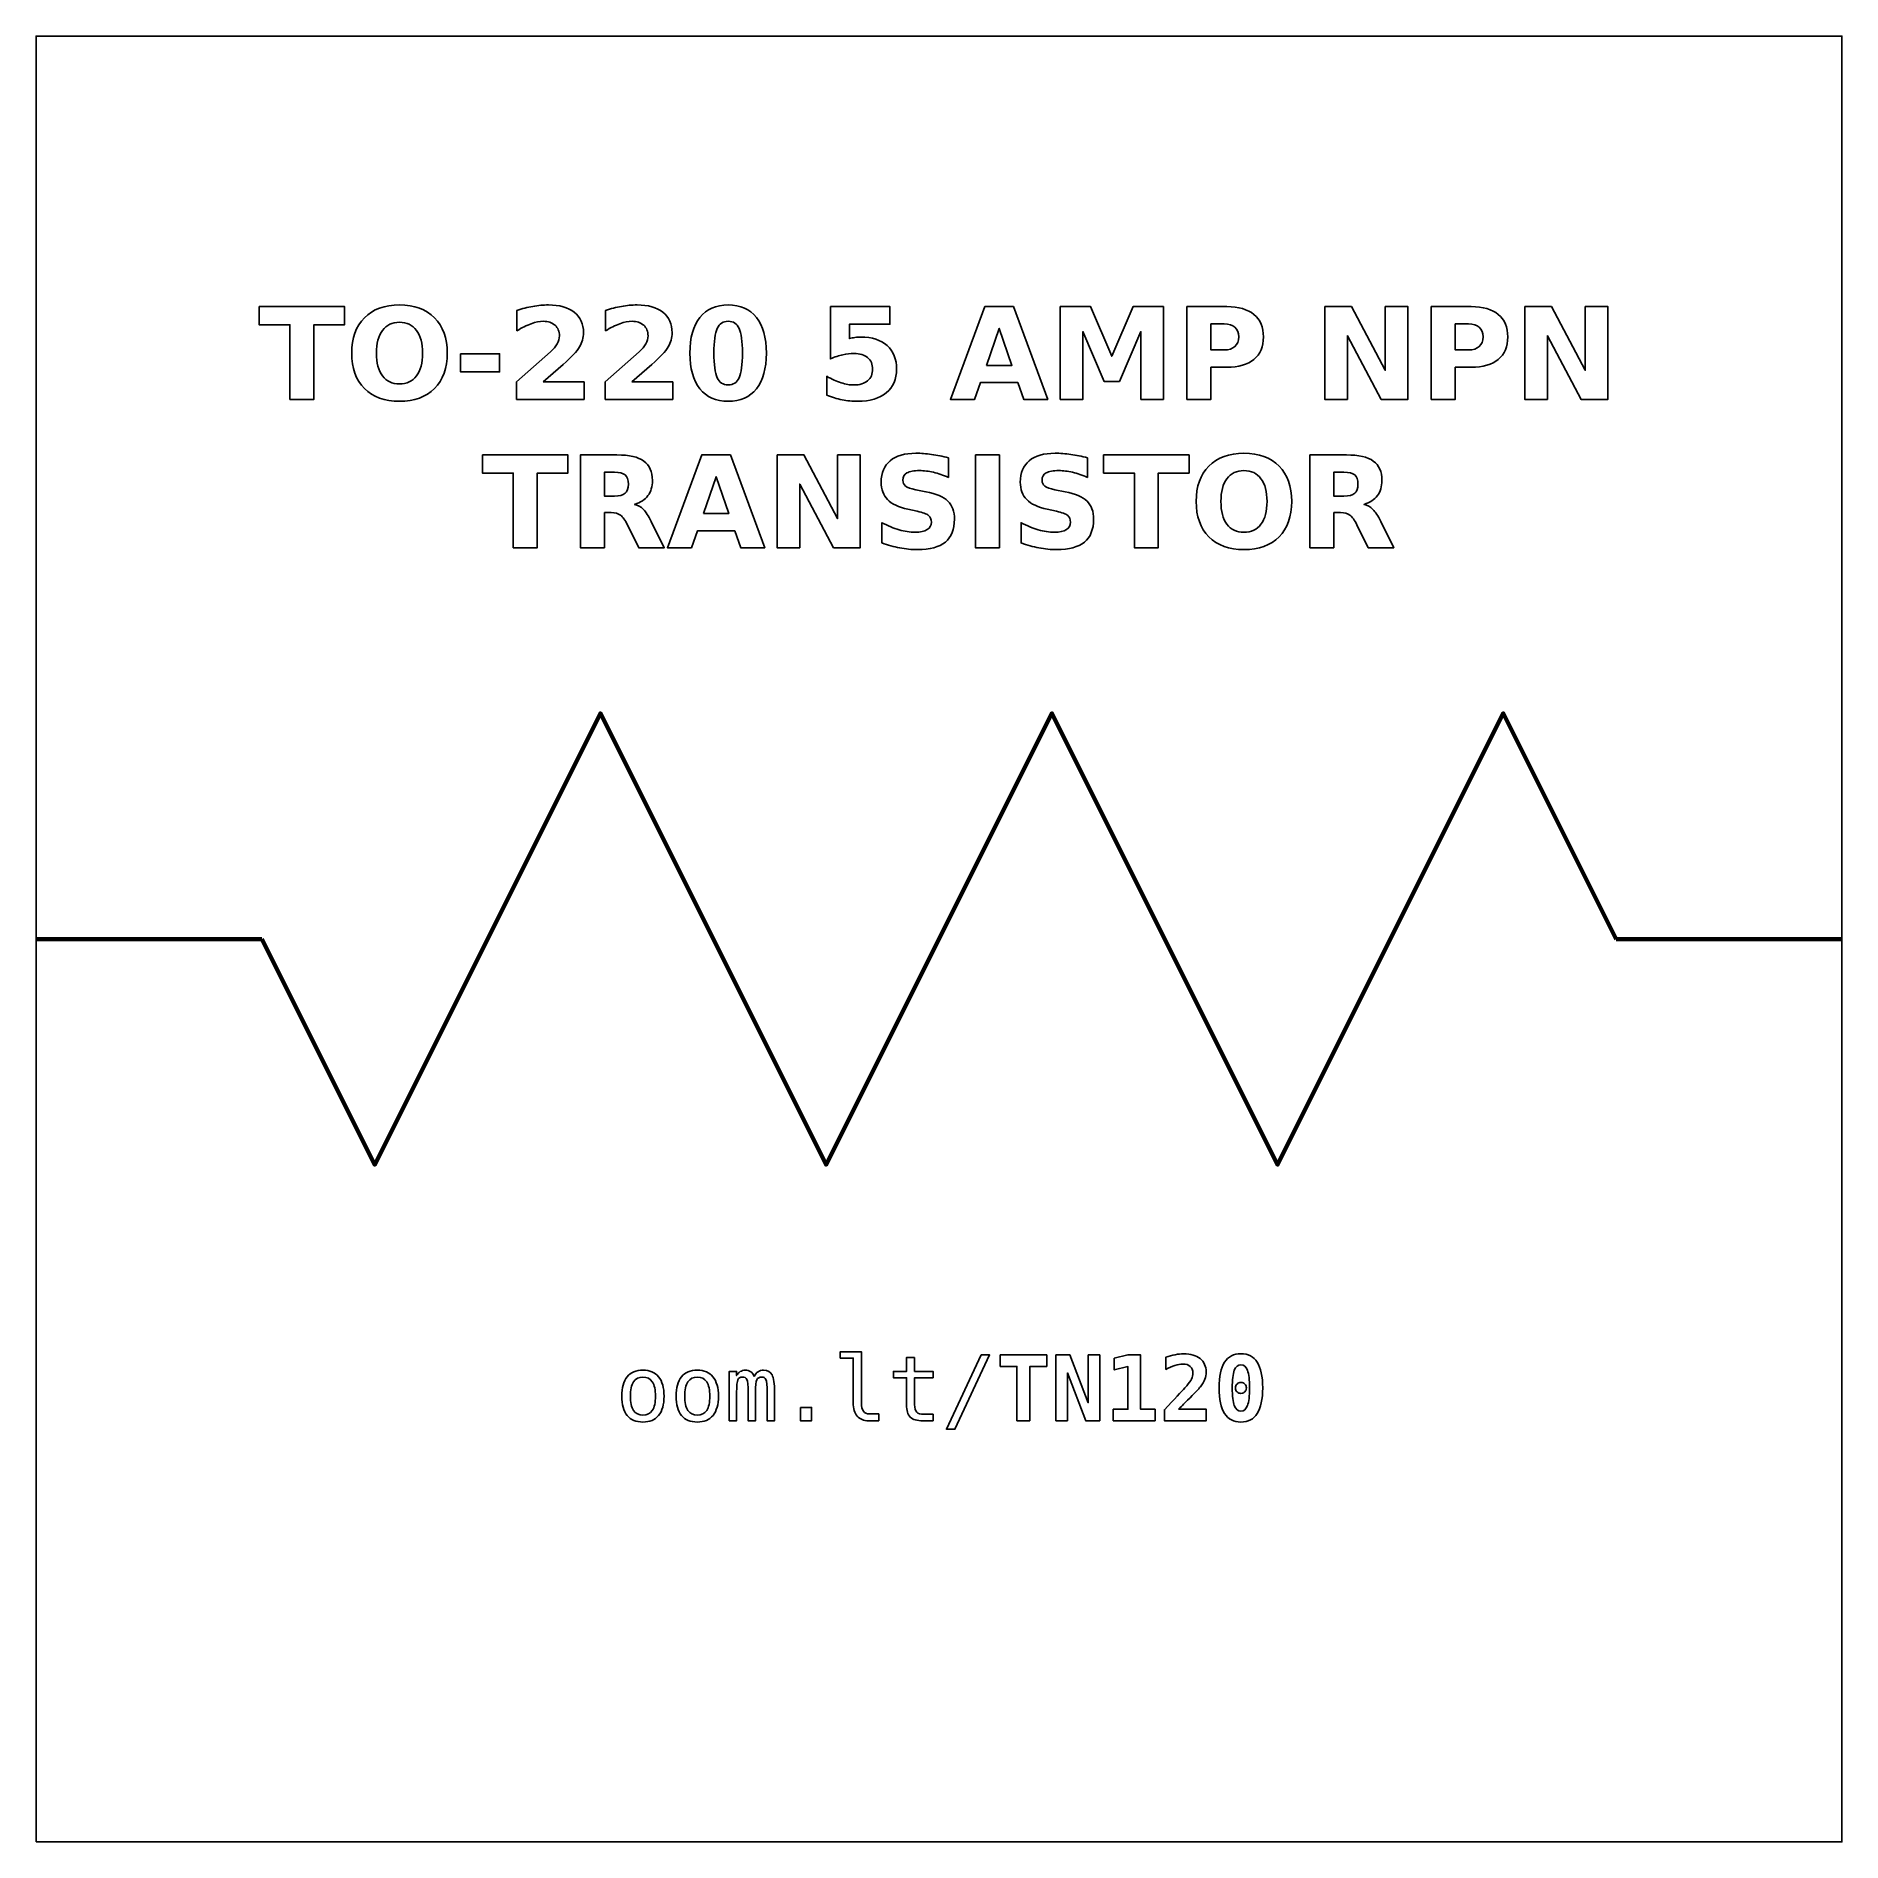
# Model space of a CAD drawing. Header units: centimetres. Extents: x -11.5 to -9.5, y -15.85 to -13.85.
import ezdxf

# ---------------------------------------------------------------- set-up
doc = ezdxf.new("R2010")
doc.units = ezdxf.units.CM
doc.header["$MEASUREMENT"] = 0
doc.layers.add('Layer 1', color=7, linetype='Continuous')

msp = doc.modelspace()

# ---------------------------------------------------------------- linework, layer by layer
at = {"layer": 'Layer 1', "color": 7}
msp.add_lwpolyline([(-11.5, -15.85), (-9.5, -15.85), (-9.5, -13.85), (-11.5, -13.85), (-11.5, -15.85)], close=True, dxfattribs=at)
at = {"layer": 'Layer 1', "color": 250}
for points, knots in [([(-11.25311, -14.14959), (-11.25311, -14.14959), (-11.15831, -14.14959), (-11.15831, -14.14959), (-11.15831, -14.14959), (-11.15831, -14.14959), (-11.15831, -14.16965), (-11.15831, -14.16965), (-11.15831, -14.16965), (-11.15831, -14.16965), (-11.19241, -14.16965), (-11.19241, -14.16965), (-11.19241, -14.16965), (-11.19241, -14.16965), (-11.19241, -14.25246), (-11.19241, -14.25246), (-11.19241, -14.25246), (-11.19241, -14.25246), (-11.21894, -14.25246), (-11.21894, -14.25246), (-11.21894, -14.25246), (-11.21894, -14.25246), (-11.21894, -14.16965), (-11.21894, -14.16965), (-11.21894, -14.16965), (-11.21894, -14.16965), (-11.25311, -14.16965), (-11.25311, -14.16965), (-11.25311, -14.16965), (-11.25311, -14.16965), (-11.25311, -14.14959), (-11.25311, -14.14959)], [0, 0, 0, 0, 0.125, 0.125, 0.125, 0.125, 0.25, 0.25, 0.25, 0.25, 0.375, 0.375, 0.375, 0.375, 0.5, 0.5, 0.5, 0.5, 0.625, 0.625, 0.625, 0.625, 0.75, 0.75, 0.75, 0.75, 0.875, 0.875, 0.875, 0.875, 1, 1, 1, 1]), ([(-11.09758, -14.14773), (-11.08105, -14.14773), (-11.06809, -14.15246), (-11.05873, -14.16194), (-11.05873, -14.16194), (-11.04935, -14.17139), (-11.04467, -14.18444), (-11.04467, -14.20112), (-11.04467, -14.20112), (-11.04467, -14.21775), (-11.04935, -14.2308), (-11.05873, -14.24025), (-11.05873, -14.24025), (-11.06809, -14.24973), (-11.08105, -14.25446), (-11.09758, -14.25446), (-11.09758, -14.25446), (-11.11407, -14.25446), (-11.127, -14.24973), (-11.13641, -14.24025), (-11.13641, -14.24025), (-11.14579, -14.2308), (-11.1505, -14.21775), (-11.1505, -14.20112), (-11.1505, -14.20112), (-11.1505, -14.18444), (-11.14579, -14.17139), (-11.13641, -14.16194), (-11.13641, -14.16194), (-11.127, -14.15246), (-11.11407, -14.14773), (-11.09758, -14.14773)], [0, 0, 0, 0, 0.125, 0.125, 0.125, 0.125, 0.25, 0.25, 0.25, 0.25, 0.375, 0.375, 0.375, 0.375, 0.5, 0.5, 0.5, 0.5, 0.625, 0.625, 0.625, 0.625, 0.75, 0.75, 0.75, 0.75, 0.875, 0.875, 0.875, 0.875, 1, 1, 1, 1]), ([(-10.93834, -14.23296), (-10.93834, -14.23296), (-10.89306, -14.23296), (-10.89306, -14.23296), (-10.89306, -14.23296), (-10.89306, -14.23296), (-10.89306, -14.25246), (-10.89306, -14.25246), (-10.89306, -14.25246), (-10.89306, -14.25246), (-10.96783, -14.25246), (-10.96783, -14.25246), (-10.96783, -14.25246), (-10.96783, -14.25246), (-10.96783, -14.23296), (-10.96783, -14.23296), (-10.96783, -14.23296), (-10.96783, -14.23296), (-10.93027, -14.19983), (-10.93027, -14.19983), (-10.93027, -14.19983), (-10.92691, -14.19679), (-10.92444, -14.19383), (-10.92284, -14.19094), (-10.92284, -14.19094), (-10.92122, -14.18804), (-10.92042, -14.18503), (-10.92042, -14.1819), (-10.92042, -14.1819), (-10.92042, -14.17708), (-10.92204, -14.1732), (-10.92528, -14.17026), (-10.92528, -14.17026), (-10.92851, -14.16732), (-10.93281, -14.16587), (-10.9382, -14.16587), (-10.9382, -14.16587), (-10.94233, -14.16587), (-10.94685, -14.16676), (-10.95177, -14.16852), (-10.95177, -14.16852), (-10.95668, -14.17029), (-10.96195, -14.17292), (-10.96755, -14.1764), (-10.96755, -14.1764), (-10.96755, -14.1764), (-10.96755, -14.1538), (-10.96755, -14.1538), (-10.96755, -14.1538), (-10.96157, -14.15183), (-10.95567, -14.15032), (-10.94984, -14.14929), (-10.94984, -14.14929), (-10.944, -14.14825), (-10.93829, -14.14773), (-10.93267, -14.14773), (-10.93267, -14.14773), (-10.92037, -14.14773), (-10.9108, -14.15044), (-10.90398, -14.15587), (-10.90398, -14.15587), (-10.89716, -14.16128), (-10.89375, -14.16883), (-10.89375, -14.17854), (-10.89375, -14.17854), (-10.89375, -14.18414), (-10.8952, -14.18936), (-10.8981, -14.19421), (-10.8981, -14.19421), (-10.90099, -14.19905), (-10.90708, -14.20554), (-10.91635, -14.21368), (-10.91635, -14.21368), (-10.91635, -14.21368), (-10.93834, -14.23296), (-10.93834, -14.23296)], [0, 0, 0, 0, 0.0526316, 0.0526316, 0.0526316, 0.0526316, 0.1052632, 0.1052632, 0.1052632, 0.1052632, 0.1578947, 0.1578947, 0.1578947, 0.1578947, 0.2105263, 0.2105263, 0.2105263, 0.2105263, 0.2631579, 0.2631579, 0.2631579, 0.2631579, 0.3157895, 0.3157895, 0.3157895, 0.3157895, 0.3684211, 0.3684211, 0.3684211, 0.3684211, 0.4210526, 0.4210526, 0.4210526, 0.4210526, 0.4736842, 0.4736842, 0.4736842, 0.4736842, 0.5263158, 0.5263158, 0.5263158, 0.5263158, 0.5789474, 0.5789474, 0.5789474, 0.5789474, 0.6315789, 0.6315789, 0.6315789, 0.6315789, 0.6842105, 0.6842105, 0.6842105, 0.6842105, 0.7368421, 0.7368421, 0.7368421, 0.7368421, 0.7894737, 0.7894737, 0.7894737, 0.7894737, 0.8421053, 0.8421053, 0.8421053, 0.8421053, 0.8947368, 0.8947368, 0.8947368, 0.8947368, 0.9473684, 0.9473684, 0.9473684, 0.9473684, 1, 1, 1, 1]), ([(-10.84015, -14.23296), (-10.84015, -14.23296), (-10.79487, -14.23296), (-10.79487, -14.23296), (-10.79487, -14.23296), (-10.79487, -14.23296), (-10.79487, -14.25246), (-10.79487, -14.25246), (-10.79487, -14.25246), (-10.79487, -14.25246), (-10.86964, -14.25246), (-10.86964, -14.25246), (-10.86964, -14.25246), (-10.86964, -14.25246), (-10.86964, -14.23296), (-10.86964, -14.23296), (-10.86964, -14.23296), (-10.86964, -14.23296), (-10.83208, -14.19983), (-10.83208, -14.19983), (-10.83208, -14.19983), (-10.82872, -14.19679), (-10.82625, -14.19383), (-10.82465, -14.19094), (-10.82465, -14.19094), (-10.82303, -14.18804), (-10.82223, -14.18503), (-10.82223, -14.1819), (-10.82223, -14.1819), (-10.82223, -14.17708), (-10.82385, -14.1732), (-10.82709, -14.17026), (-10.82709, -14.17026), (-10.83032, -14.16732), (-10.83462, -14.16587), (-10.84001, -14.16587), (-10.84001, -14.16587), (-10.84414, -14.16587), (-10.84866, -14.16676), (-10.85358, -14.16852), (-10.85358, -14.16852), (-10.85849, -14.17029), (-10.86376, -14.17292), (-10.86936, -14.1764), (-10.86936, -14.1764), (-10.86936, -14.1764), (-10.86936, -14.1538), (-10.86936, -14.1538), (-10.86936, -14.1538), (-10.86338, -14.15183), (-10.85748, -14.15032), (-10.85165, -14.14929), (-10.85165, -14.14929), (-10.84581, -14.14825), (-10.8401, -14.14773), (-10.83448, -14.14773), (-10.83448, -14.14773), (-10.82218, -14.14773), (-10.81261, -14.15044), (-10.80579, -14.15587), (-10.80579, -14.15587), (-10.79897, -14.16128), (-10.79556, -14.16883), (-10.79556, -14.17854), (-10.79556, -14.17854), (-10.79556, -14.18414), (-10.79701, -14.18936), (-10.79991, -14.19421), (-10.79991, -14.19421), (-10.8028, -14.19905), (-10.80889, -14.20554), (-10.81816, -14.21368), (-10.81816, -14.21368), (-10.81816, -14.21368), (-10.84015, -14.23296), (-10.84015, -14.23296)], [0, 0, 0, 0, 0.0526316, 0.0526316, 0.0526316, 0.0526316, 0.1052632, 0.1052632, 0.1052632, 0.1052632, 0.1578947, 0.1578947, 0.1578947, 0.1578947, 0.2105263, 0.2105263, 0.2105263, 0.2105263, 0.2631579, 0.2631579, 0.2631579, 0.2631579, 0.3157895, 0.3157895, 0.3157895, 0.3157895, 0.3684211, 0.3684211, 0.3684211, 0.3684211, 0.4210526, 0.4210526, 0.4210526, 0.4210526, 0.4736842, 0.4736842, 0.4736842, 0.4736842, 0.5263158, 0.5263158, 0.5263158, 0.5263158, 0.5789474, 0.5789474, 0.5789474, 0.5789474, 0.6315789, 0.6315789, 0.6315789, 0.6315789, 0.6842105, 0.6842105, 0.6842105, 0.6842105, 0.7368421, 0.7368421, 0.7368421, 0.7368421, 0.7894737, 0.7894737, 0.7894737, 0.7894737, 0.8421053, 0.8421053, 0.8421053, 0.8421053, 0.8947368, 0.8947368, 0.8947368, 0.8947368, 0.9473684, 0.9473684, 0.9473684, 0.9473684, 1, 1, 1, 1]), ([(-10.69118, -14.20112), (-10.69118, -14.21817), (-10.69485, -14.23132), (-10.70221, -14.24058), (-10.70221, -14.24058), (-10.70955, -14.24983), (-10.71999, -14.25446), (-10.73349, -14.25446), (-10.73349, -14.25446), (-10.74704, -14.25446), (-10.7575, -14.24983), (-10.76484, -14.24058), (-10.76484, -14.24058), (-10.7722, -14.23132), (-10.77587, -14.21817), (-10.77587, -14.20112), (-10.77587, -14.20112), (-10.77587, -14.18405), (-10.7722, -14.17087), (-10.76484, -14.16161), (-10.76484, -14.16161), (-10.7575, -14.15237), (-10.74704, -14.14773), (-10.73349, -14.14773), (-10.73349, -14.14773), (-10.71999, -14.14773), (-10.70955, -14.15237), (-10.70221, -14.16161), (-10.70221, -14.16161), (-10.69485, -14.17087), (-10.69118, -14.18405), (-10.69118, -14.20112)], [0, 0, 0, 0, 0.125, 0.125, 0.125, 0.125, 0.25, 0.25, 0.25, 0.25, 0.375, 0.375, 0.375, 0.375, 0.5, 0.5, 0.5, 0.5, 0.625, 0.625, 0.625, 0.625, 0.75, 0.75, 0.75, 0.75, 0.875, 0.875, 0.875, 0.875, 1, 1, 1, 1]), ([(-10.62034, -14.14959), (-10.62034, -14.14959), (-10.5544, -14.14959), (-10.5544, -14.14959), (-10.5544, -14.14959), (-10.5544, -14.14959), (-10.5544, -14.16909), (-10.5544, -14.16909), (-10.5544, -14.16909), (-10.5544, -14.16909), (-10.5992, -14.16909), (-10.5992, -14.16909), (-10.5992, -14.16909), (-10.5992, -14.16909), (-10.5992, -14.18501), (-10.5992, -14.18501), (-10.5992, -14.18501), (-10.59718, -14.18447), (-10.59515, -14.18405), (-10.59311, -14.18374), (-10.59311, -14.18374), (-10.59106, -14.18343), (-10.58892, -14.18329), (-10.58673, -14.18329), (-10.58673, -14.18329), (-10.57418, -14.18329), (-10.56442, -14.18642), (-10.55743, -14.1927), (-10.55743, -14.1927), (-10.55045, -14.19896), (-10.54697, -14.2077), (-10.54697, -14.2189), (-10.54697, -14.2189), (-10.54697, -14.23002), (-10.55078, -14.23873), (-10.55837, -14.24503), (-10.55837, -14.24503), (-10.56597, -14.25131), (-10.57653, -14.25446), (-10.59003, -14.25446), (-10.59003, -14.25446), (-10.59586, -14.25446), (-10.60165, -14.25389), (-10.60736, -14.25277), (-10.60736, -14.25277), (-10.61308, -14.25164), (-10.61877, -14.24994), (-10.62441, -14.24764), (-10.62441, -14.24764), (-10.62441, -14.24764), (-10.62441, -14.22675), (-10.62441, -14.22675), (-10.62441, -14.22675), (-10.61881, -14.22998), (-10.6135, -14.23238), (-10.60847, -14.23397), (-10.60847, -14.23397), (-10.60343, -14.2356), (-10.59868, -14.2364), (-10.59424, -14.2364), (-10.59424, -14.2364), (-10.58779, -14.2364), (-10.58274, -14.23482), (-10.57904, -14.23167), (-10.57904, -14.23167), (-10.57535, -14.22854), (-10.57349, -14.22429), (-10.57349, -14.2189), (-10.57349, -14.2189), (-10.57349, -14.21349), (-10.57535, -14.20923), (-10.57904, -14.20611), (-10.57904, -14.20611), (-10.58274, -14.20298), (-10.58779, -14.20143), (-10.59424, -14.20143), (-10.59424, -14.20143), (-10.59805, -14.20143), (-10.60212, -14.20192), (-10.60642, -14.20291), (-10.60642, -14.20291), (-10.61075, -14.20389), (-10.61538, -14.20542), (-10.62034, -14.20749), (-10.62034, -14.20749), (-10.62034, -14.20749), (-10.62034, -14.14959), (-10.62034, -14.14959)], [0, 0, 0, 0, 0.0454545, 0.0454545, 0.0454545, 0.0454545, 0.0909091, 0.0909091, 0.0909091, 0.0909091, 0.1363636, 0.1363636, 0.1363636, 0.1363636, 0.1818182, 0.1818182, 0.1818182, 0.1818182, 0.2272727, 0.2272727, 0.2272727, 0.2272727, 0.2727273, 0.2727273, 0.2727273, 0.2727273, 0.3181818, 0.3181818, 0.3181818, 0.3181818, 0.3636364, 0.3636364, 0.3636364, 0.3636364, 0.4090909, 0.4090909, 0.4090909, 0.4090909, 0.4545455, 0.4545455, 0.4545455, 0.4545455, 0.5, 0.5, 0.5, 0.5, 0.5454545, 0.5454545, 0.5454545, 0.5454545, 0.5909091, 0.5909091, 0.5909091, 0.5909091, 0.6363636, 0.6363636, 0.6363636, 0.6363636, 0.6818182, 0.6818182, 0.6818182, 0.6818182, 0.7272727, 0.7272727, 0.7272727, 0.7272727, 0.7727273, 0.7727273, 0.7727273, 0.7727273, 0.8181818, 0.8181818, 0.8181818, 0.8181818, 0.8636364, 0.8636364, 0.8636364, 0.8636364, 0.9090909, 0.9090909, 0.9090909, 0.9090909, 0.9545455, 0.9545455, 0.9545455, 0.9545455, 1, 1, 1, 1]), ([(-10.4126, -14.23374), (-10.4126, -14.23374), (-10.45409, -14.23374), (-10.45409, -14.23374), (-10.45409, -14.23374), (-10.45409, -14.23374), (-10.46063, -14.25246), (-10.46063, -14.25246), (-10.46063, -14.25246), (-10.46063, -14.25246), (-10.4873, -14.25246), (-10.4873, -14.25246), (-10.4873, -14.25246), (-10.4873, -14.25246), (-10.4492, -14.14959), (-10.4492, -14.14959), (-10.4492, -14.14959), (-10.4492, -14.14959), (-10.41757, -14.14959), (-10.41757, -14.14959), (-10.41757, -14.14959), (-10.41757, -14.14959), (-10.37947, -14.25246), (-10.37947, -14.25246), (-10.37947, -14.25246), (-10.37947, -14.25246), (-10.40614, -14.25246), (-10.40614, -14.25246), (-10.40614, -14.25246), (-10.40614, -14.25246), (-10.4126, -14.23374), (-10.4126, -14.23374)], [0, 0, 0, 0, 0.125, 0.125, 0.125, 0.125, 0.25, 0.25, 0.25, 0.25, 0.375, 0.375, 0.375, 0.375, 0.5, 0.5, 0.5, 0.5, 0.625, 0.625, 0.625, 0.625, 0.75, 0.75, 0.75, 0.75, 0.875, 0.875, 0.875, 0.875, 1, 1, 1, 1]), ([(-10.3658, -14.14959), (-10.3658, -14.14959), (-10.33205, -14.14959), (-10.33205, -14.14959), (-10.33205, -14.14959), (-10.33205, -14.14959), (-10.3086, -14.20465), (-10.3086, -14.20465), (-10.3086, -14.20465), (-10.3086, -14.20465), (-10.28504, -14.14959), (-10.28504, -14.14959), (-10.28504, -14.14959), (-10.28504, -14.14959), (-10.25136, -14.14959), (-10.25136, -14.14959), (-10.25136, -14.14959), (-10.25136, -14.14959), (-10.25136, -14.25246), (-10.25136, -14.25246), (-10.25136, -14.25246), (-10.25136, -14.25246), (-10.27643, -14.25246), (-10.27643, -14.25246), (-10.27643, -14.25246), (-10.27643, -14.25246), (-10.27643, -14.17722), (-10.27643, -14.17722), (-10.27643, -14.17722), (-10.27643, -14.17722), (-10.30014, -14.23268), (-10.30014, -14.23268), (-10.30014, -14.23268), (-10.30014, -14.23268), (-10.31695, -14.23268), (-10.31695, -14.23268), (-10.31695, -14.23268), (-10.31695, -14.23268), (-10.34066, -14.17722), (-10.34066, -14.17722), (-10.34066, -14.17722), (-10.34066, -14.17722), (-10.34066, -14.25246), (-10.34066, -14.25246), (-10.34066, -14.25246), (-10.34066, -14.25246), (-10.3658, -14.25246), (-10.3658, -14.25246), (-10.3658, -14.25246), (-10.3658, -14.25246), (-10.3658, -14.14959), (-10.3658, -14.14959)], [0, 0, 0, 0, 0.0769231, 0.0769231, 0.0769231, 0.0769231, 0.1538462, 0.1538462, 0.1538462, 0.1538462, 0.2307692, 0.2307692, 0.2307692, 0.2307692, 0.3076923, 0.3076923, 0.3076923, 0.3076923, 0.3846154, 0.3846154, 0.3846154, 0.3846154, 0.4615385, 0.4615385, 0.4615385, 0.4615385, 0.5384615, 0.5384615, 0.5384615, 0.5384615, 0.6153846, 0.6153846, 0.6153846, 0.6153846, 0.6923077, 0.6923077, 0.6923077, 0.6923077, 0.7692308, 0.7692308, 0.7692308, 0.7692308, 0.8461538, 0.8461538, 0.8461538, 0.8461538, 0.9230769, 0.9230769, 0.9230769, 0.9230769, 1, 1, 1, 1]), ([(-10.22537, -14.14959), (-10.22537, -14.14959), (-10.18135, -14.14959), (-10.18135, -14.14959), (-10.18135, -14.14959), (-10.16825, -14.14959), (-10.1582, -14.15251), (-10.15119, -14.15832), (-10.15119, -14.15832), (-10.14419, -14.16413), (-10.14068, -14.1724), (-10.14068, -14.18315), (-10.14068, -14.18315), (-10.14068, -14.19392), (-10.14419, -14.20222), (-10.15119, -14.20803), (-10.15119, -14.20803), (-10.1582, -14.21384), (-10.16825, -14.21676), (-10.18135, -14.21676), (-10.18135, -14.21676), (-10.18135, -14.21676), (-10.19884, -14.21676), (-10.19884, -14.21676), (-10.19884, -14.21676), (-10.19884, -14.21676), (-10.19884, -14.25246), (-10.19884, -14.25246), (-10.19884, -14.25246), (-10.19884, -14.25246), (-10.22537, -14.25246), (-10.22537, -14.25246), (-10.22537, -14.25246), (-10.22537, -14.25246), (-10.22537, -14.14959), (-10.22537, -14.14959)], [0, 0, 0, 0, 0.1111111, 0.1111111, 0.1111111, 0.1111111, 0.2222222, 0.2222222, 0.2222222, 0.2222222, 0.3333333, 0.3333333, 0.3333333, 0.3333333, 0.4444444, 0.4444444, 0.4444444, 0.4444444, 0.5555556, 0.5555556, 0.5555556, 0.5555556, 0.6666667, 0.6666667, 0.6666667, 0.6666667, 0.7777778, 0.7777778, 0.7777778, 0.7777778, 0.8888889, 0.8888889, 0.8888889, 0.8888889, 1, 1, 1, 1]), ([(-10.07283, -14.14959), (-10.07283, -14.14959), (-10.0432, -14.14959), (-10.0432, -14.14959), (-10.0432, -14.14959), (-10.0432, -14.14959), (-10.00578, -14.22015), (-10.00578, -14.22015), (-10.00578, -14.22015), (-10.00578, -14.22015), (-10.00578, -14.14959), (-10.00578, -14.14959), (-10.00578, -14.14959), (-10.00578, -14.14959), (-9.98064, -14.14959), (-9.98064, -14.14959), (-9.98064, -14.14959), (-9.98064, -14.14959), (-9.98064, -14.25246), (-9.98064, -14.25246), (-9.98064, -14.25246), (-9.98064, -14.25246), (-10.01027, -14.25246), (-10.01027, -14.25246), (-10.01027, -14.25246), (-10.01027, -14.25246), (-10.04769, -14.1819), (-10.04769, -14.1819), (-10.04769, -14.1819), (-10.04769, -14.1819), (-10.04769, -14.25246), (-10.04769, -14.25246), (-10.04769, -14.25246), (-10.04769, -14.25246), (-10.07283, -14.25246), (-10.07283, -14.25246), (-10.07283, -14.25246), (-10.07283, -14.25246), (-10.07283, -14.14959), (-10.07283, -14.14959)], [0, 0, 0, 0, 0.1, 0.1, 0.1, 0.1, 0.2, 0.2, 0.2, 0.2, 0.3, 0.3, 0.3, 0.3, 0.4, 0.4, 0.4, 0.4, 0.5, 0.5, 0.5, 0.5, 0.6, 0.6, 0.6, 0.6, 0.7, 0.7, 0.7, 0.7, 0.8, 0.8, 0.8, 0.8, 0.9, 0.9, 0.9, 0.9, 1, 1, 1, 1]), ([(-9.95474, -14.14959), (-9.95474, -14.14959), (-9.91072, -14.14959), (-9.91072, -14.14959), (-9.91072, -14.14959), (-9.89762, -14.14959), (-9.88757, -14.15251), (-9.88056, -14.15832), (-9.88056, -14.15832), (-9.87356, -14.16413), (-9.87005, -14.1724), (-9.87005, -14.18315), (-9.87005, -14.18315), (-9.87005, -14.19392), (-9.87356, -14.20222), (-9.88056, -14.20803), (-9.88056, -14.20803), (-9.88757, -14.21384), (-9.89762, -14.21676), (-9.91072, -14.21676), (-9.91072, -14.21676), (-9.91072, -14.21676), (-9.92821, -14.21676), (-9.92821, -14.21676), (-9.92821, -14.21676), (-9.92821, -14.21676), (-9.92821, -14.25246), (-9.92821, -14.25246), (-9.92821, -14.25246), (-9.92821, -14.25246), (-9.95474, -14.25246), (-9.95474, -14.25246), (-9.95474, -14.25246), (-9.95474, -14.25246), (-9.95474, -14.14959), (-9.95474, -14.14959)], [0, 0, 0, 0, 0.1111111, 0.1111111, 0.1111111, 0.1111111, 0.2222222, 0.2222222, 0.2222222, 0.2222222, 0.3333333, 0.3333333, 0.3333333, 0.3333333, 0.4444444, 0.4444444, 0.4444444, 0.4444444, 0.5555556, 0.5555556, 0.5555556, 0.5555556, 0.6666667, 0.6666667, 0.6666667, 0.6666667, 0.7777778, 0.7777778, 0.7777778, 0.7777778, 0.8888889, 0.8888889, 0.8888889, 0.8888889, 1, 1, 1, 1]), ([(-9.85133, -14.14959), (-9.85133, -14.14959), (-9.8217, -14.14959), (-9.8217, -14.14959), (-9.8217, -14.14959), (-9.8217, -14.14959), (-9.78428, -14.22015), (-9.78428, -14.22015), (-9.78428, -14.22015), (-9.78428, -14.22015), (-9.78428, -14.14959), (-9.78428, -14.14959), (-9.78428, -14.14959), (-9.78428, -14.14959), (-9.75914, -14.14959), (-9.75914, -14.14959), (-9.75914, -14.14959), (-9.75914, -14.14959), (-9.75914, -14.25246), (-9.75914, -14.25246), (-9.75914, -14.25246), (-9.75914, -14.25246), (-9.78877, -14.25246), (-9.78877, -14.25246), (-9.78877, -14.25246), (-9.78877, -14.25246), (-9.82619, -14.1819), (-9.82619, -14.1819), (-9.82619, -14.1819), (-9.82619, -14.1819), (-9.82619, -14.25246), (-9.82619, -14.25246), (-9.82619, -14.25246), (-9.82619, -14.25246), (-9.85133, -14.25246), (-9.85133, -14.25246), (-9.85133, -14.25246), (-9.85133, -14.25246), (-9.85133, -14.14959), (-9.85133, -14.14959)], [0, 0, 0, 0, 0.1, 0.1, 0.1, 0.1, 0.2, 0.2, 0.2, 0.2, 0.3, 0.3, 0.3, 0.3, 0.4, 0.4, 0.4, 0.4, 0.5, 0.5, 0.5, 0.5, 0.6, 0.6, 0.6, 0.6, 0.7, 0.7, 0.7, 0.7, 0.8, 0.8, 0.8, 0.8, 0.9, 0.9, 0.9, 0.9, 1, 1, 1, 1]), ([(-11.09758, -14.16695), (-11.10567, -14.16695), (-11.11193, -14.16993), (-11.1164, -14.17591), (-11.1164, -14.17591), (-11.12084, -14.18188), (-11.12308, -14.19028), (-11.12308, -14.20112), (-11.12308, -14.20112), (-11.12308, -14.21194), (-11.12084, -14.22031), (-11.1164, -14.22628), (-11.1164, -14.22628), (-11.11193, -14.23226), (-11.10567, -14.23524), (-11.09758, -14.23524), (-11.09758, -14.23524), (-11.08944, -14.23524), (-11.08317, -14.23226), (-11.0787, -14.22628), (-11.0787, -14.22628), (-11.07425, -14.22031), (-11.07202, -14.21194), (-11.07202, -14.20112), (-11.07202, -14.20112), (-11.07202, -14.19028), (-11.07425, -14.18188), (-11.0787, -14.17591), (-11.0787, -14.17591), (-11.08317, -14.16993), (-11.08944, -14.16695), (-11.09758, -14.16695)], [0, 0, 0, 0, 0.125, 0.125, 0.125, 0.125, 0.25, 0.25, 0.25, 0.25, 0.375, 0.375, 0.375, 0.375, 0.5, 0.5, 0.5, 0.5, 0.625, 0.625, 0.625, 0.625, 0.75, 0.75, 0.75, 0.75, 0.875, 0.875, 0.875, 0.875, 1, 1, 1, 1]), ([(-10.71771, -14.20093), (-10.71771, -14.18807), (-10.71891, -14.17901), (-10.72133, -14.17374), (-10.72133, -14.17374), (-10.72373, -14.1685), (-10.7278, -14.16587), (-10.73349, -14.16587), (-10.73349, -14.16587), (-10.73918, -14.16587), (-10.74325, -14.1685), (-10.7457, -14.17374), (-10.7457, -14.17374), (-10.74812, -14.17901), (-10.74934, -14.18807), (-10.74934, -14.20093), (-10.74934, -14.20093), (-10.74934, -14.21391), (-10.74812, -14.22309), (-10.7457, -14.2284), (-10.7457, -14.2284), (-10.74325, -14.23374), (-10.73918, -14.2364), (-10.73349, -14.2364), (-10.73349, -14.2364), (-10.72785, -14.2364), (-10.7238, -14.23374), (-10.72135, -14.2284), (-10.72135, -14.2284), (-10.71893, -14.22309), (-10.71771, -14.21391), (-10.71771, -14.20093)], [0, 0, 0, 0, 0.125, 0.125, 0.125, 0.125, 0.25, 0.25, 0.25, 0.25, 0.375, 0.375, 0.375, 0.375, 0.5, 0.5, 0.5, 0.5, 0.625, 0.625, 0.625, 0.625, 0.75, 0.75, 0.75, 0.75, 0.875, 0.875, 0.875, 0.875, 1, 1, 1, 1]), ([(-10.44748, -14.21464), (-10.44748, -14.21464), (-10.41928, -14.21464), (-10.41928, -14.21464), (-10.41928, -14.21464), (-10.41928, -14.21464), (-10.43335, -14.17372), (-10.43335, -14.17372), (-10.43335, -14.17372), (-10.43335, -14.17372), (-10.44748, -14.21464), (-10.44748, -14.21464)], [0, 0, 0, 0, 0.3333333, 0.3333333, 0.3333333, 0.3333333, 0.6666667, 0.6666667, 0.6666667, 0.6666667, 1, 1, 1, 1]), ([(-10.19884, -14.16881), (-10.19884, -14.16881), (-10.19884, -14.19754), (-10.19884, -14.19754), (-10.19884, -14.19754), (-10.19884, -14.19754), (-10.18417, -14.19754), (-10.18417, -14.19754), (-10.18417, -14.19754), (-10.17902, -14.19754), (-10.17504, -14.1963), (-10.17224, -14.19378), (-10.17224, -14.19378), (-10.16944, -14.19129), (-10.16803, -14.18774), (-10.16803, -14.18315), (-10.16803, -14.18315), (-10.16803, -14.17854), (-10.16944, -14.17501), (-10.17224, -14.17252), (-10.17224, -14.17252), (-10.17504, -14.17005), (-10.17902, -14.16881), (-10.18417, -14.16881), (-10.18417, -14.16881), (-10.18417, -14.16881), (-10.19884, -14.16881), (-10.19884, -14.16881)], [0, 0, 0, 0, 0.1428571, 0.1428571, 0.1428571, 0.1428571, 0.2857143, 0.2857143, 0.2857143, 0.2857143, 0.4285714, 0.4285714, 0.4285714, 0.4285714, 0.5714286, 0.5714286, 0.5714286, 0.5714286, 0.7142857, 0.7142857, 0.7142857, 0.7142857, 0.8571429, 0.8571429, 0.8571429, 0.8571429, 1, 1, 1, 1]), ([(-9.92821, -14.16881), (-9.92821, -14.16881), (-9.92821, -14.19754), (-9.92821, -14.19754), (-9.92821, -14.19754), (-9.92821, -14.19754), (-9.91354, -14.19754), (-9.91354, -14.19754), (-9.91354, -14.19754), (-9.90839, -14.19754), (-9.90441, -14.1963), (-9.90161, -14.19378), (-9.90161, -14.19378), (-9.89881, -14.19129), (-9.8974, -14.18774), (-9.8974, -14.18315), (-9.8974, -14.18315), (-9.8974, -14.17854), (-9.89881, -14.17501), (-9.90161, -14.17252), (-9.90161, -14.17252), (-9.90441, -14.17005), (-9.90839, -14.16881), (-9.91354, -14.16881), (-9.91354, -14.16881), (-9.91354, -14.16881), (-9.92821, -14.16881), (-9.92821, -14.16881)], [0, 0, 0, 0, 0.1428571, 0.1428571, 0.1428571, 0.1428571, 0.2857143, 0.2857143, 0.2857143, 0.2857143, 0.4285714, 0.4285714, 0.4285714, 0.4285714, 0.5714286, 0.5714286, 0.5714286, 0.5714286, 0.7142857, 0.7142857, 0.7142857, 0.7142857, 0.8571429, 0.8571429, 0.8571429, 0.8571429, 1, 1, 1, 1]), ([(-11.02992, -14.20183), (-11.02992, -14.20183), (-10.98664, -14.20183), (-10.98664, -14.20183), (-10.98664, -14.20183), (-10.98664, -14.20183), (-10.98664, -14.22189), (-10.98664, -14.22189), (-10.98664, -14.22189), (-10.98664, -14.22189), (-11.02992, -14.22189), (-11.02992, -14.22189), (-11.02992, -14.22189), (-11.02992, -14.22189), (-11.02992, -14.20183), (-11.02992, -14.20183)], [0, 0, 0, 0, 0.25, 0.25, 0.25, 0.25, 0.5, 0.5, 0.5, 0.5, 0.75, 0.75, 0.75, 0.75, 1, 1, 1, 1]), ([(-11.00573, -14.31384), (-11.00573, -14.31384), (-10.91093, -14.31384), (-10.91093, -14.31384), (-10.91093, -14.31384), (-10.91093, -14.31384), (-10.91093, -14.3339), (-10.91093, -14.3339), (-10.91093, -14.3339), (-10.91093, -14.3339), (-10.94503, -14.3339), (-10.94503, -14.3339), (-10.94503, -14.3339), (-10.94503, -14.3339), (-10.94503, -14.41671), (-10.94503, -14.41671), (-10.94503, -14.41671), (-10.94503, -14.41671), (-10.97156, -14.41671), (-10.97156, -14.41671), (-10.97156, -14.41671), (-10.97156, -14.41671), (-10.97156, -14.3339), (-10.97156, -14.3339), (-10.97156, -14.3339), (-10.97156, -14.3339), (-11.00573, -14.3339), (-11.00573, -14.3339), (-11.00573, -14.3339), (-11.00573, -14.3339), (-11.00573, -14.31384), (-11.00573, -14.31384)], [0, 0, 0, 0, 0.125, 0.125, 0.125, 0.125, 0.25, 0.25, 0.25, 0.25, 0.375, 0.375, 0.375, 0.375, 0.5, 0.5, 0.5, 0.5, 0.625, 0.625, 0.625, 0.625, 0.75, 0.75, 0.75, 0.75, 0.875, 0.875, 0.875, 0.875, 1, 1, 1, 1]), ([(-10.87066, -14.37779), (-10.87066, -14.37779), (-10.87066, -14.41671), (-10.87066, -14.41671), (-10.87066, -14.41671), (-10.87066, -14.41671), (-10.89719, -14.41671), (-10.89719, -14.41671), (-10.89719, -14.41671), (-10.89719, -14.41671), (-10.89719, -14.31384), (-10.89719, -14.31384), (-10.89719, -14.31384), (-10.89719, -14.31384), (-10.85667, -14.31384), (-10.85667, -14.31384), (-10.85667, -14.31384), (-10.84312, -14.31384), (-10.83317, -14.31612), (-10.82687, -14.32066), (-10.82687, -14.32066), (-10.82055, -14.3252), (-10.81739, -14.3324), (-10.81739, -14.34223), (-10.81739, -14.34223), (-10.81739, -14.34902), (-10.81904, -14.35462), (-10.82231, -14.35897), (-10.82231, -14.35897), (-10.8256, -14.36335), (-10.83056, -14.36657), (-10.83717, -14.36862), (-10.83717, -14.36862), (-10.83355, -14.36946), (-10.83028, -14.37132), (-10.82741, -14.37424), (-10.82741, -14.37424), (-10.82454, -14.37715), (-10.82165, -14.38157), (-10.81871, -14.3875), (-10.81871, -14.3875), (-10.81871, -14.3875), (-10.80429, -14.41671), (-10.80429, -14.41671), (-10.80429, -14.41671), (-10.80429, -14.41671), (-10.83256, -14.41671), (-10.83256, -14.41671), (-10.83256, -14.41671), (-10.83256, -14.41671), (-10.8451, -14.39115), (-10.8451, -14.39115), (-10.8451, -14.39115), (-10.84761, -14.38602), (-10.85018, -14.38249), (-10.85279, -14.38061), (-10.85279, -14.38061), (-10.85538, -14.37873), (-10.85883, -14.37779), (-10.86316, -14.37779), (-10.86316, -14.37779), (-10.86316, -14.37779), (-10.87066, -14.37779), (-10.87066, -14.37779)], [0, 0, 0, 0, 0.0625, 0.0625, 0.0625, 0.0625, 0.125, 0.125, 0.125, 0.125, 0.1875, 0.1875, 0.1875, 0.1875, 0.25, 0.25, 0.25, 0.25, 0.3125, 0.3125, 0.3125, 0.3125, 0.375, 0.375, 0.375, 0.375, 0.4375, 0.4375, 0.4375, 0.4375, 0.5, 0.5, 0.5, 0.5, 0.5625, 0.5625, 0.5625, 0.5625, 0.625, 0.625, 0.625, 0.625, 0.6875, 0.6875, 0.6875, 0.6875, 0.75, 0.75, 0.75, 0.75, 0.8125, 0.8125, 0.8125, 0.8125, 0.875, 0.875, 0.875, 0.875, 0.9375, 0.9375, 0.9375, 0.9375, 1, 1, 1, 1]), ([(-10.72612, -14.39799), (-10.72612, -14.39799), (-10.76761, -14.39799), (-10.76761, -14.39799), (-10.76761, -14.39799), (-10.76761, -14.39799), (-10.77415, -14.41671), (-10.77415, -14.41671), (-10.77415, -14.41671), (-10.77415, -14.41671), (-10.80082, -14.41671), (-10.80082, -14.41671), (-10.80082, -14.41671), (-10.80082, -14.41671), (-10.76272, -14.31384), (-10.76272, -14.31384), (-10.76272, -14.31384), (-10.76272, -14.31384), (-10.73109, -14.31384), (-10.73109, -14.31384), (-10.73109, -14.31384), (-10.73109, -14.31384), (-10.69299, -14.41671), (-10.69299, -14.41671), (-10.69299, -14.41671), (-10.69299, -14.41671), (-10.71966, -14.41671), (-10.71966, -14.41671), (-10.71966, -14.41671), (-10.71966, -14.41671), (-10.72612, -14.39799), (-10.72612, -14.39799)], [0, 0, 0, 0, 0.125, 0.125, 0.125, 0.125, 0.25, 0.25, 0.25, 0.25, 0.375, 0.375, 0.375, 0.375, 0.5, 0.5, 0.5, 0.5, 0.625, 0.625, 0.625, 0.625, 0.75, 0.75, 0.75, 0.75, 0.875, 0.875, 0.875, 0.875, 1, 1, 1, 1]), ([(-10.67932, -14.31384), (-10.67932, -14.31384), (-10.64969, -14.31384), (-10.64969, -14.31384), (-10.64969, -14.31384), (-10.64969, -14.31384), (-10.61227, -14.3844), (-10.61227, -14.3844), (-10.61227, -14.3844), (-10.61227, -14.3844), (-10.61227, -14.31384), (-10.61227, -14.31384), (-10.61227, -14.31384), (-10.61227, -14.31384), (-10.58713, -14.31384), (-10.58713, -14.31384), (-10.58713, -14.31384), (-10.58713, -14.31384), (-10.58713, -14.41671), (-10.58713, -14.41671), (-10.58713, -14.41671), (-10.58713, -14.41671), (-10.61676, -14.41671), (-10.61676, -14.41671), (-10.61676, -14.41671), (-10.61676, -14.41671), (-10.65418, -14.34615), (-10.65418, -14.34615), (-10.65418, -14.34615), (-10.65418, -14.34615), (-10.65418, -14.41671), (-10.65418, -14.41671), (-10.65418, -14.41671), (-10.65418, -14.41671), (-10.67932, -14.41671), (-10.67932, -14.41671), (-10.67932, -14.41671), (-10.67932, -14.41671), (-10.67932, -14.31384), (-10.67932, -14.31384)], [0, 0, 0, 0, 0.1, 0.1, 0.1, 0.1, 0.2, 0.2, 0.2, 0.2, 0.3, 0.3, 0.3, 0.3, 0.4, 0.4, 0.4, 0.4, 0.5, 0.5, 0.5, 0.5, 0.6, 0.6, 0.6, 0.6, 0.7, 0.7, 0.7, 0.7, 0.8, 0.8, 0.8, 0.8, 0.9, 0.9, 0.9, 0.9, 1, 1, 1, 1]), ([(-10.48964, -14.31709), (-10.48964, -14.31709), (-10.48964, -14.33884), (-10.48964, -14.33884), (-10.48964, -14.33884), (-10.49529, -14.33632), (-10.50081, -14.33442), (-10.50617, -14.33313), (-10.50617, -14.33313), (-10.51156, -14.33183), (-10.51664, -14.3312), (-10.52141, -14.3312), (-10.52141, -14.3312), (-10.52774, -14.3312), (-10.53244, -14.33207), (-10.53548, -14.33381), (-10.53548, -14.33381), (-10.53851, -14.33557), (-10.54002, -14.33828), (-10.54002, -14.34195), (-10.54002, -14.34195), (-10.54002, -14.3447), (-10.53901, -14.34686), (-10.53696, -14.34839), (-10.53696, -14.34839), (-10.53491, -14.34992), (-10.5312, -14.35126), (-10.52581, -14.35236), (-10.52581, -14.35236), (-10.52581, -14.35236), (-10.51452, -14.35462), (-10.51452, -14.35462), (-10.51452, -14.35462), (-10.50307, -14.35693), (-10.49496, -14.36041), (-10.49014, -14.36511), (-10.49014, -14.36511), (-10.48531, -14.36979), (-10.48289, -14.37645), (-10.48289, -14.38508), (-10.48289, -14.38508), (-10.48289, -14.39644), (-10.48625, -14.40488), (-10.49298, -14.41041), (-10.49298, -14.41041), (-10.49971, -14.41593), (-10.50998, -14.41871), (-10.52381, -14.41871), (-10.52381, -14.41871), (-10.53035, -14.41871), (-10.53689, -14.4181), (-10.54345, -14.41685), (-10.54345, -14.41685), (-10.55001, -14.4156), (-10.5566, -14.41377), (-10.56316, -14.41135), (-10.56316, -14.41135), (-10.56316, -14.41135), (-10.56316, -14.38896), (-10.56316, -14.38896), (-10.56316, -14.38896), (-10.5566, -14.39244), (-10.55025, -14.39507), (-10.54411, -14.39684), (-10.54411, -14.39684), (-10.53797, -14.3986), (-10.53207, -14.39949), (-10.52638, -14.39949), (-10.52638, -14.39949), (-10.52059, -14.39949), (-10.51615, -14.39853), (-10.51307, -14.3966), (-10.51307, -14.3966), (-10.50998, -14.39467), (-10.50846, -14.39192), (-10.50846, -14.38832), (-10.50846, -14.38832), (-10.50846, -14.38512), (-10.50949, -14.38263), (-10.51158, -14.38089), (-10.51158, -14.38089), (-10.51368, -14.37915), (-10.51784, -14.37758), (-10.5241, -14.37621), (-10.5241, -14.37621), (-10.5241, -14.37621), (-10.53437, -14.37393), (-10.53437, -14.37393), (-10.53437, -14.37393), (-10.54465, -14.37172), (-10.55218, -14.36822), (-10.55693, -14.36339), (-10.55693, -14.36339), (-10.56168, -14.35857), (-10.56405, -14.35206), (-10.56405, -14.3439), (-10.56405, -14.3439), (-10.56405, -14.33364), (-10.56074, -14.32576), (-10.55413, -14.32026), (-10.55413, -14.32026), (-10.54752, -14.31473), (-10.53802, -14.31198), (-10.5256, -14.31198), (-10.5256, -14.31198), (-10.51996, -14.31198), (-10.51415, -14.31241), (-10.50817, -14.31325), (-10.50817, -14.31325), (-10.5022, -14.3141), (-10.49602, -14.31537), (-10.48964, -14.31709)], [0, 0, 0, 0, 0.0357143, 0.0357143, 0.0357143, 0.0357143, 0.0714286, 0.0714286, 0.0714286, 0.0714286, 0.1071429, 0.1071429, 0.1071429, 0.1071429, 0.1428571, 0.1428571, 0.1428571, 0.1428571, 0.1785714, 0.1785714, 0.1785714, 0.1785714, 0.2142857, 0.2142857, 0.2142857, 0.2142857, 0.25, 0.25, 0.25, 0.25, 0.2857143, 0.2857143, 0.2857143, 0.2857143, 0.3214286, 0.3214286, 0.3214286, 0.3214286, 0.3571429, 0.3571429, 0.3571429, 0.3571429, 0.3928571, 0.3928571, 0.3928571, 0.3928571, 0.4285714, 0.4285714, 0.4285714, 0.4285714, 0.4642857, 0.4642857, 0.4642857, 0.4642857, 0.5, 0.5, 0.5, 0.5, 0.5357143, 0.5357143, 0.5357143, 0.5357143, 0.5714286, 0.5714286, 0.5714286, 0.5714286, 0.6071429, 0.6071429, 0.6071429, 0.6071429, 0.6428571, 0.6428571, 0.6428571, 0.6428571, 0.6785714, 0.6785714, 0.6785714, 0.6785714, 0.7142857, 0.7142857, 0.7142857, 0.7142857, 0.75, 0.75, 0.75, 0.75, 0.7857143, 0.7857143, 0.7857143, 0.7857143, 0.8214286, 0.8214286, 0.8214286, 0.8214286, 0.8571429, 0.8571429, 0.8571429, 0.8571429, 0.8928571, 0.8928571, 0.8928571, 0.8928571, 0.9285714, 0.9285714, 0.9285714, 0.9285714, 0.9642857, 0.9642857, 0.9642857, 0.9642857, 1, 1, 1, 1]), ([(-10.45961, -14.31384), (-10.45961, -14.31384), (-10.43308, -14.31384), (-10.43308, -14.31384), (-10.43308, -14.31384), (-10.43308, -14.31384), (-10.43308, -14.41671), (-10.43308, -14.41671), (-10.43308, -14.41671), (-10.43308, -14.41671), (-10.45961, -14.41671), (-10.45961, -14.41671), (-10.45961, -14.41671), (-10.45961, -14.41671), (-10.45961, -14.31384), (-10.45961, -14.31384)], [0, 0, 0, 0, 0.25, 0.25, 0.25, 0.25, 0.5, 0.5, 0.5, 0.5, 0.75, 0.75, 0.75, 0.75, 1, 1, 1, 1]), ([(-10.33553, -14.31709), (-10.33553, -14.31709), (-10.33553, -14.33884), (-10.33553, -14.33884), (-10.33553, -14.33884), (-10.34118, -14.33632), (-10.3467, -14.33442), (-10.35206, -14.33313), (-10.35206, -14.33313), (-10.35745, -14.33183), (-10.36253, -14.3312), (-10.3673, -14.3312), (-10.3673, -14.3312), (-10.37363, -14.3312), (-10.37833, -14.33207), (-10.38137, -14.33381), (-10.38137, -14.33381), (-10.3844, -14.33557), (-10.38591, -14.33828), (-10.38591, -14.34195), (-10.38591, -14.34195), (-10.38591, -14.3447), (-10.3849, -14.34686), (-10.38285, -14.34839), (-10.38285, -14.34839), (-10.3808, -14.34992), (-10.37709, -14.35126), (-10.3717, -14.35236), (-10.3717, -14.35236), (-10.3717, -14.35236), (-10.36041, -14.35462), (-10.36041, -14.35462), (-10.36041, -14.35462), (-10.34896, -14.35693), (-10.34085, -14.36041), (-10.33603, -14.36511), (-10.33603, -14.36511), (-10.3312, -14.36979), (-10.32878, -14.37645), (-10.32878, -14.38508), (-10.32878, -14.38508), (-10.32878, -14.39644), (-10.33214, -14.40488), (-10.33887, -14.41041), (-10.33887, -14.41041), (-10.3456, -14.41593), (-10.35587, -14.41871), (-10.3697, -14.41871), (-10.3697, -14.41871), (-10.37624, -14.41871), (-10.38278, -14.4181), (-10.38934, -14.41685), (-10.38934, -14.41685), (-10.3959, -14.4156), (-10.40249, -14.41377), (-10.40905, -14.41135), (-10.40905, -14.41135), (-10.40905, -14.41135), (-10.40905, -14.38896), (-10.40905, -14.38896), (-10.40905, -14.38896), (-10.40249, -14.39244), (-10.39614, -14.39507), (-10.39, -14.39684), (-10.39, -14.39684), (-10.38386, -14.3986), (-10.37796, -14.39949), (-10.37227, -14.39949), (-10.37227, -14.39949), (-10.36648, -14.39949), (-10.36204, -14.39853), (-10.35896, -14.3966), (-10.35896, -14.3966), (-10.35587, -14.39467), (-10.35435, -14.39192), (-10.35435, -14.38832), (-10.35435, -14.38832), (-10.35435, -14.38512), (-10.35538, -14.38263), (-10.35747, -14.38089), (-10.35747, -14.38089), (-10.35957, -14.37915), (-10.36373, -14.37758), (-10.36999, -14.37621), (-10.36999, -14.37621), (-10.36999, -14.37621), (-10.38026, -14.37393), (-10.38026, -14.37393), (-10.38026, -14.37393), (-10.39054, -14.37172), (-10.39807, -14.36822), (-10.40282, -14.36339), (-10.40282, -14.36339), (-10.40757, -14.35857), (-10.40994, -14.35206), (-10.40994, -14.3439), (-10.40994, -14.3439), (-10.40994, -14.33364), (-10.40663, -14.32576), (-10.40002, -14.32026), (-10.40002, -14.32026), (-10.39341, -14.31473), (-10.38391, -14.31198), (-10.37149, -14.31198), (-10.37149, -14.31198), (-10.36585, -14.31198), (-10.36004, -14.31241), (-10.35406, -14.31325), (-10.35406, -14.31325), (-10.34809, -14.3141), (-10.34191, -14.31537), (-10.33553, -14.31709)], [0, 0, 0, 0, 0.0357143, 0.0357143, 0.0357143, 0.0357143, 0.0714286, 0.0714286, 0.0714286, 0.0714286, 0.1071429, 0.1071429, 0.1071429, 0.1071429, 0.1428571, 0.1428571, 0.1428571, 0.1428571, 0.1785714, 0.1785714, 0.1785714, 0.1785714, 0.2142857, 0.2142857, 0.2142857, 0.2142857, 0.25, 0.25, 0.25, 0.25, 0.2857143, 0.2857143, 0.2857143, 0.2857143, 0.3214286, 0.3214286, 0.3214286, 0.3214286, 0.3571429, 0.3571429, 0.3571429, 0.3571429, 0.3928571, 0.3928571, 0.3928571, 0.3928571, 0.4285714, 0.4285714, 0.4285714, 0.4285714, 0.4642857, 0.4642857, 0.4642857, 0.4642857, 0.5, 0.5, 0.5, 0.5, 0.5357143, 0.5357143, 0.5357143, 0.5357143, 0.5714286, 0.5714286, 0.5714286, 0.5714286, 0.6071429, 0.6071429, 0.6071429, 0.6071429, 0.6428571, 0.6428571, 0.6428571, 0.6428571, 0.6785714, 0.6785714, 0.6785714, 0.6785714, 0.7142857, 0.7142857, 0.7142857, 0.7142857, 0.75, 0.75, 0.75, 0.75, 0.7857143, 0.7857143, 0.7857143, 0.7857143, 0.8214286, 0.8214286, 0.8214286, 0.8214286, 0.8571429, 0.8571429, 0.8571429, 0.8571429, 0.8928571, 0.8928571, 0.8928571, 0.8928571, 0.9285714, 0.9285714, 0.9285714, 0.9285714, 0.9642857, 0.9642857, 0.9642857, 0.9642857, 1, 1, 1, 1]), ([(-10.31778, -14.31384), (-10.31778, -14.31384), (-10.22298, -14.31384), (-10.22298, -14.31384), (-10.22298, -14.31384), (-10.22298, -14.31384), (-10.22298, -14.3339), (-10.22298, -14.3339), (-10.22298, -14.3339), (-10.22298, -14.3339), (-10.25708, -14.3339), (-10.25708, -14.3339), (-10.25708, -14.3339), (-10.25708, -14.3339), (-10.25708, -14.41671), (-10.25708, -14.41671), (-10.25708, -14.41671), (-10.25708, -14.41671), (-10.28361, -14.41671), (-10.28361, -14.41671), (-10.28361, -14.41671), (-10.28361, -14.41671), (-10.28361, -14.3339), (-10.28361, -14.3339), (-10.28361, -14.3339), (-10.28361, -14.3339), (-10.31778, -14.3339), (-10.31778, -14.3339), (-10.31778, -14.3339), (-10.31778, -14.3339), (-10.31778, -14.31384), (-10.31778, -14.31384)], [0, 0, 0, 0, 0.125, 0.125, 0.125, 0.125, 0.25, 0.25, 0.25, 0.25, 0.375, 0.375, 0.375, 0.375, 0.5, 0.5, 0.5, 0.5, 0.625, 0.625, 0.625, 0.625, 0.75, 0.75, 0.75, 0.75, 0.875, 0.875, 0.875, 0.875, 1, 1, 1, 1]), ([(-10.16225, -14.31198), (-10.14572, -14.31198), (-10.13276, -14.31671), (-10.1234, -14.32619), (-10.1234, -14.32619), (-10.11402, -14.33564), (-10.10934, -14.34869), (-10.10934, -14.36537), (-10.10934, -14.36537), (-10.10934, -14.382), (-10.11402, -14.39505), (-10.1234, -14.4045), (-10.1234, -14.4045), (-10.13276, -14.41398), (-10.14572, -14.41871), (-10.16225, -14.41871), (-10.16225, -14.41871), (-10.17874, -14.41871), (-10.19167, -14.41398), (-10.20108, -14.4045), (-10.20108, -14.4045), (-10.21046, -14.39505), (-10.21517, -14.382), (-10.21517, -14.36537), (-10.21517, -14.36537), (-10.21517, -14.34869), (-10.21046, -14.33564), (-10.20108, -14.32619), (-10.20108, -14.32619), (-10.19167, -14.31671), (-10.17874, -14.31198), (-10.16225, -14.31198)], [0, 0, 0, 0, 0.125, 0.125, 0.125, 0.125, 0.25, 0.25, 0.25, 0.25, 0.375, 0.375, 0.375, 0.375, 0.5, 0.5, 0.5, 0.5, 0.625, 0.625, 0.625, 0.625, 0.75, 0.75, 0.75, 0.75, 0.875, 0.875, 0.875, 0.875, 1, 1, 1, 1]), ([(-10.06274, -14.37779), (-10.06274, -14.37779), (-10.06274, -14.41671), (-10.06274, -14.41671), (-10.06274, -14.41671), (-10.06274, -14.41671), (-10.08927, -14.41671), (-10.08927, -14.41671), (-10.08927, -14.41671), (-10.08927, -14.41671), (-10.08927, -14.31384), (-10.08927, -14.31384), (-10.08927, -14.31384), (-10.08927, -14.31384), (-10.04875, -14.31384), (-10.04875, -14.31384), (-10.04875, -14.31384), (-10.0352, -14.31384), (-10.02525, -14.31612), (-10.01895, -14.32066), (-10.01895, -14.32066), (-10.01263, -14.3252), (-10.00947, -14.3324), (-10.00947, -14.34223), (-10.00947, -14.34223), (-10.00947, -14.34902), (-10.01112, -14.35462), (-10.01439, -14.35897), (-10.01439, -14.35897), (-10.01768, -14.36335), (-10.02264, -14.36657), (-10.02925, -14.36862), (-10.02925, -14.36862), (-10.02563, -14.36946), (-10.02236, -14.37132), (-10.01949, -14.37424), (-10.01949, -14.37424), (-10.01662, -14.37715), (-10.01373, -14.38157), (-10.01079, -14.3875), (-10.01079, -14.3875), (-10.01079, -14.3875), (-9.99637, -14.41671), (-9.99637, -14.41671), (-9.99637, -14.41671), (-9.99637, -14.41671), (-10.02464, -14.41671), (-10.02464, -14.41671), (-10.02464, -14.41671), (-10.02464, -14.41671), (-10.03718, -14.39115), (-10.03718, -14.39115), (-10.03718, -14.39115), (-10.03969, -14.38602), (-10.04226, -14.38249), (-10.04487, -14.38061), (-10.04487, -14.38061), (-10.04746, -14.37873), (-10.05091, -14.37779), (-10.05524, -14.37779), (-10.05524, -14.37779), (-10.05524, -14.37779), (-10.06274, -14.37779), (-10.06274, -14.37779)], [0, 0, 0, 0, 0.0625, 0.0625, 0.0625, 0.0625, 0.125, 0.125, 0.125, 0.125, 0.1875, 0.1875, 0.1875, 0.1875, 0.25, 0.25, 0.25, 0.25, 0.3125, 0.3125, 0.3125, 0.3125, 0.375, 0.375, 0.375, 0.375, 0.4375, 0.4375, 0.4375, 0.4375, 0.5, 0.5, 0.5, 0.5, 0.5625, 0.5625, 0.5625, 0.5625, 0.625, 0.625, 0.625, 0.625, 0.6875, 0.6875, 0.6875, 0.6875, 0.75, 0.75, 0.75, 0.75, 0.8125, 0.8125, 0.8125, 0.8125, 0.875, 0.875, 0.875, 0.875, 0.9375, 0.9375, 0.9375, 0.9375, 1, 1, 1, 1]), ([(-10.85949, -14.35947), (-10.85394, -14.35947), (-10.84994, -14.35843), (-10.84754, -14.35636), (-10.84754, -14.35636), (-10.84512, -14.35429), (-10.84392, -14.35088), (-10.84392, -14.34615), (-10.84392, -14.34615), (-10.84392, -14.34147), (-10.84512, -14.33811), (-10.84754, -14.33609), (-10.84754, -14.33609), (-10.84994, -14.33407), (-10.85394, -14.33306), (-10.85949, -14.33306), (-10.85949, -14.33306), (-10.85949, -14.33306), (-10.87066, -14.33306), (-10.87066, -14.33306), (-10.87066, -14.33306), (-10.87066, -14.33306), (-10.87066, -14.35947), (-10.87066, -14.35947), (-10.87066, -14.35947), (-10.87066, -14.35947), (-10.85949, -14.35947), (-10.85949, -14.35947)], [0, 0, 0, 0, 0.1428571, 0.1428571, 0.1428571, 0.1428571, 0.2857143, 0.2857143, 0.2857143, 0.2857143, 0.4285714, 0.4285714, 0.4285714, 0.4285714, 0.5714286, 0.5714286, 0.5714286, 0.5714286, 0.7142857, 0.7142857, 0.7142857, 0.7142857, 0.8571429, 0.8571429, 0.8571429, 0.8571429, 1, 1, 1, 1]), ([(-10.761, -14.37889), (-10.761, -14.37889), (-10.7328, -14.37889), (-10.7328, -14.37889), (-10.7328, -14.37889), (-10.7328, -14.37889), (-10.74687, -14.33797), (-10.74687, -14.33797), (-10.74687, -14.33797), (-10.74687, -14.33797), (-10.761, -14.37889), (-10.761, -14.37889)], [0, 0, 0, 0, 0.3333333, 0.3333333, 0.3333333, 0.3333333, 0.6666667, 0.6666667, 0.6666667, 0.6666667, 1, 1, 1, 1]), ([(-10.16225, -14.3312), (-10.17034, -14.3312), (-10.1766, -14.33418), (-10.18107, -14.34016), (-10.18107, -14.34016), (-10.18551, -14.34613), (-10.18775, -14.35453), (-10.18775, -14.36537), (-10.18775, -14.36537), (-10.18775, -14.37619), (-10.18551, -14.38456), (-10.18107, -14.39053), (-10.18107, -14.39053), (-10.1766, -14.39651), (-10.17034, -14.39949), (-10.16225, -14.39949), (-10.16225, -14.39949), (-10.15411, -14.39949), (-10.14784, -14.39651), (-10.14337, -14.39053), (-10.14337, -14.39053), (-10.13892, -14.38456), (-10.13669, -14.37619), (-10.13669, -14.36537), (-10.13669, -14.36537), (-10.13669, -14.35453), (-10.13892, -14.34613), (-10.14337, -14.34016), (-10.14337, -14.34016), (-10.14784, -14.33418), (-10.15411, -14.3312), (-10.16225, -14.3312)], [0, 0, 0, 0, 0.125, 0.125, 0.125, 0.125, 0.25, 0.25, 0.25, 0.25, 0.375, 0.375, 0.375, 0.375, 0.5, 0.5, 0.5, 0.5, 0.625, 0.625, 0.625, 0.625, 0.75, 0.75, 0.75, 0.75, 0.875, 0.875, 0.875, 0.875, 1, 1, 1, 1]), ([(-10.05157, -14.35947), (-10.04602, -14.35947), (-10.04202, -14.35843), (-10.03962, -14.35636), (-10.03962, -14.35636), (-10.0372, -14.35429), (-10.036, -14.35088), (-10.036, -14.34615), (-10.036, -14.34615), (-10.036, -14.34147), (-10.0372, -14.33811), (-10.03962, -14.33609), (-10.03962, -14.33609), (-10.04202, -14.33407), (-10.04602, -14.33306), (-10.05157, -14.33306), (-10.05157, -14.33306), (-10.05157, -14.33306), (-10.06274, -14.33306), (-10.06274, -14.33306), (-10.06274, -14.33306), (-10.06274, -14.33306), (-10.06274, -14.35947), (-10.06274, -14.35947), (-10.06274, -14.35947), (-10.06274, -14.35947), (-10.05157, -14.35947), (-10.05157, -14.35947)], [0, 0, 0, 0, 0.1428571, 0.1428571, 0.1428571, 0.1428571, 0.2857143, 0.2857143, 0.2857143, 0.2857143, 0.4285714, 0.4285714, 0.4285714, 0.4285714, 0.5714286, 0.5714286, 0.5714286, 0.5714286, 0.7142857, 0.7142857, 0.7142857, 0.7142857, 0.8571429, 0.8571429, 0.8571429, 0.8571429, 1, 1, 1, 1]), ([(-10.58598, -15.3638), (-10.58598, -15.36784), (-10.58524, -15.37087), (-10.58376, -15.37292), (-10.58376, -15.37292), (-10.58228, -15.37497), (-10.58009, -15.376), (-10.57719, -15.376), (-10.57719, -15.376), (-10.57719, -15.376), (-10.56669, -15.376), (-10.56669, -15.376), (-10.56669, -15.376), (-10.56669, -15.376), (-10.56669, -15.38362), (-10.56669, -15.38362), (-10.56669, -15.38362), (-10.56669, -15.38362), (-10.57806, -15.38362), (-10.57806, -15.38362), (-10.57806, -15.38362), (-10.58344, -15.38362), (-10.58759, -15.38189), (-10.59054, -15.37844), (-10.59054, -15.37844), (-10.59349, -15.37499), (-10.59496, -15.3701), (-10.59496, -15.3638), (-10.59496, -15.3638), (-10.59496, -15.3638), (-10.59496, -15.31413), (-10.59496, -15.31413), (-10.59496, -15.31413), (-10.59496, -15.31413), (-10.60936, -15.31413), (-10.60936, -15.31413), (-10.60936, -15.31413), (-10.60936, -15.31413), (-10.60936, -15.3071), (-10.60936, -15.3071), (-10.60936, -15.3071), (-10.60936, -15.3071), (-10.58598, -15.3071), (-10.58598, -15.3071), (-10.58598, -15.3071), (-10.58598, -15.3071), (-10.58598, -15.3638), (-10.58598, -15.3638)], [0, 0, 0, 0, 0.0833333, 0.0833333, 0.0833333, 0.0833333, 0.1666667, 0.1666667, 0.1666667, 0.1666667, 0.25, 0.25, 0.25, 0.25, 0.3333333, 0.3333333, 0.3333333, 0.3333333, 0.4166667, 0.4166667, 0.4166667, 0.4166667, 0.5, 0.5, 0.5, 0.5, 0.5833333, 0.5833333, 0.5833333, 0.5833333, 0.6666667, 0.6666667, 0.6666667, 0.6666667, 0.75, 0.75, 0.75, 0.75, 0.8333333, 0.8333333, 0.8333333, 0.8333333, 0.9166667, 0.9166667, 0.9166667, 0.9166667, 1, 1, 1, 1]), ([(-10.52698, -15.3134), (-10.52698, -15.3134), (-10.52698, -15.32893), (-10.52698, -15.32893), (-10.52698, -15.32893), (-10.52698, -15.32893), (-10.50656, -15.32893), (-10.50656, -15.32893), (-10.50656, -15.32893), (-10.50656, -15.32893), (-10.50656, -15.33592), (-10.50656, -15.33592), (-10.50656, -15.33592), (-10.50656, -15.33592), (-10.52698, -15.33592), (-10.52698, -15.33592), (-10.52698, -15.33592), (-10.52698, -15.33592), (-10.52698, -15.3656), (-10.52698, -15.3656), (-10.52698, -15.3656), (-10.52698, -15.36964), (-10.52622, -15.37245), (-10.52468, -15.37404), (-10.52468, -15.37404), (-10.52315, -15.37564), (-10.52048, -15.37644), (-10.51668, -15.37644), (-10.51668, -15.37644), (-10.51668, -15.37644), (-10.50656, -15.37644), (-10.50656, -15.37644), (-10.50656, -15.37644), (-10.50656, -15.37644), (-10.50656, -15.38362), (-10.50656, -15.38362), (-10.50656, -15.38362), (-10.50656, -15.38362), (-10.51755, -15.38362), (-10.51755, -15.38362), (-10.51755, -15.38362), (-10.5243, -15.38362), (-10.52905, -15.38227), (-10.53182, -15.37957), (-10.53182, -15.37957), (-10.53458, -15.37687), (-10.53597, -15.3722), (-10.53597, -15.3656), (-10.53597, -15.3656), (-10.53597, -15.3656), (-10.53597, -15.33592), (-10.53597, -15.33592), (-10.53597, -15.33592), (-10.53597, -15.33592), (-10.55057, -15.33592), (-10.55057, -15.33592), (-10.55057, -15.33592), (-10.55057, -15.33592), (-10.55057, -15.32893), (-10.55057, -15.32893), (-10.55057, -15.32893), (-10.55057, -15.32893), (-10.53597, -15.32893), (-10.53597, -15.32893), (-10.53597, -15.32893), (-10.53597, -15.32893), (-10.53597, -15.3134), (-10.53597, -15.3134), (-10.53597, -15.3134), (-10.53597, -15.3134), (-10.52698, -15.3134), (-10.52698, -15.3134)], [0, 0, 0, 0, 0.0555556, 0.0555556, 0.0555556, 0.0555556, 0.1111111, 0.1111111, 0.1111111, 0.1111111, 0.1666667, 0.1666667, 0.1666667, 0.1666667, 0.2222222, 0.2222222, 0.2222222, 0.2222222, 0.2777778, 0.2777778, 0.2777778, 0.2777778, 0.3333333, 0.3333333, 0.3333333, 0.3333333, 0.3888889, 0.3888889, 0.3888889, 0.3888889, 0.4444444, 0.4444444, 0.4444444, 0.4444444, 0.5, 0.5, 0.5, 0.5, 0.5555556, 0.5555556, 0.5555556, 0.5555556, 0.6111111, 0.6111111, 0.6111111, 0.6111111, 0.6666667, 0.6666667, 0.6666667, 0.6666667, 0.7222222, 0.7222222, 0.7222222, 0.7222222, 0.7777778, 0.7777778, 0.7777778, 0.7777778, 0.8333333, 0.8333333, 0.8333333, 0.8333333, 0.8888889, 0.8888889, 0.8888889, 0.8888889, 0.9444444, 0.9444444, 0.9444444, 0.9444444, 1, 1, 1, 1]), ([(-10.45334, -15.31071), (-10.45334, -15.31071), (-10.44405, -15.31071), (-10.44405, -15.31071), (-10.44405, -15.31071), (-10.44405, -15.31071), (-10.48244, -15.3929), (-10.48244, -15.3929), (-10.48244, -15.3929), (-10.48244, -15.3929), (-10.49178, -15.3929), (-10.49178, -15.3929), (-10.49178, -15.3929), (-10.49178, -15.3929), (-10.45334, -15.31071), (-10.45334, -15.31071)], [0, 0, 0, 0, 0.25, 0.25, 0.25, 0.25, 0.5, 0.5, 0.5, 0.5, 0.75, 0.75, 0.75, 0.75, 1, 1, 1, 1]), ([(-10.39925, -15.38362), (-10.39925, -15.38362), (-10.41365, -15.38362), (-10.41365, -15.38362), (-10.41365, -15.38362), (-10.41365, -15.38362), (-10.41365, -15.32331), (-10.41365, -15.32331), (-10.41365, -15.32331), (-10.41365, -15.32331), (-10.43215, -15.32331), (-10.43215, -15.32331), (-10.43215, -15.32331), (-10.43215, -15.32331), (-10.43215, -15.31071), (-10.43215, -15.31071), (-10.43215, -15.31071), (-10.43215, -15.31071), (-10.38074, -15.31071), (-10.38074, -15.31071), (-10.38074, -15.31071), (-10.38074, -15.31071), (-10.38074, -15.32331), (-10.38074, -15.32331), (-10.38074, -15.32331), (-10.38074, -15.32331), (-10.39925, -15.32331), (-10.39925, -15.32331), (-10.39925, -15.32331), (-10.39925, -15.32331), (-10.39925, -15.38362), (-10.39925, -15.38362)], [0, 0, 0, 0, 0.125, 0.125, 0.125, 0.125, 0.25, 0.25, 0.25, 0.25, 0.375, 0.375, 0.375, 0.375, 0.5, 0.5, 0.5, 0.5, 0.625, 0.625, 0.625, 0.625, 0.75, 0.75, 0.75, 0.75, 0.875, 0.875, 0.875, 0.875, 1, 1, 1, 1]), ([(-10.37052, -15.31071), (-10.37052, -15.31071), (-10.35504, -15.31071), (-10.35504, -15.31071), (-10.35504, -15.31071), (-10.35504, -15.31071), (-10.33474, -15.3637), (-10.33474, -15.3637), (-10.33474, -15.3637), (-10.33474, -15.3637), (-10.33474, -15.31071), (-10.33474, -15.31071), (-10.33474, -15.31071), (-10.33474, -15.31071), (-10.32203, -15.31071), (-10.32203, -15.31071), (-10.32203, -15.31071), (-10.32203, -15.31071), (-10.32203, -15.38362), (-10.32203, -15.38362), (-10.32203, -15.38362), (-10.32203, -15.38362), (-10.33742, -15.38362), (-10.33742, -15.38362), (-10.33742, -15.38362), (-10.33742, -15.38362), (-10.35782, -15.33063), (-10.35782, -15.33063), (-10.35782, -15.33063), (-10.35782, -15.33063), (-10.35782, -15.38362), (-10.35782, -15.38362), (-10.35782, -15.38362), (-10.35782, -15.38362), (-10.37052, -15.38362), (-10.37052, -15.38362), (-10.37052, -15.38362), (-10.37052, -15.38362), (-10.37052, -15.31071), (-10.37052, -15.31071)], [0, 0, 0, 0, 0.1, 0.1, 0.1, 0.1, 0.2, 0.2, 0.2, 0.2, 0.3, 0.3, 0.3, 0.3, 0.4, 0.4, 0.4, 0.4, 0.5, 0.5, 0.5, 0.5, 0.6, 0.6, 0.6, 0.6, 0.7, 0.7, 0.7, 0.7, 0.8, 0.8, 0.8, 0.8, 0.9, 0.9, 0.9, 0.9, 1, 1, 1, 1]), ([(-10.30695, -15.37092), (-10.30695, -15.37092), (-10.29083, -15.37092), (-10.29083, -15.37092), (-10.29083, -15.37092), (-10.29083, -15.37092), (-10.29083, -15.3236), (-10.29083, -15.3236), (-10.29083, -15.3236), (-10.29083, -15.3236), (-10.30581, -15.32731), (-10.30581, -15.32731), (-10.30581, -15.32731), (-10.30581, -15.32731), (-10.30581, -15.31433), (-10.30581, -15.31433), (-10.30581, -15.31433), (-10.30581, -15.31433), (-10.29073, -15.31071), (-10.29073, -15.31071), (-10.29073, -15.31071), (-10.29073, -15.31071), (-10.27681, -15.31071), (-10.27681, -15.31071), (-10.27681, -15.31071), (-10.27681, -15.31071), (-10.27681, -15.37092), (-10.27681, -15.37092), (-10.27681, -15.37092), (-10.27681, -15.37092), (-10.26069, -15.37092), (-10.26069, -15.37092), (-10.26069, -15.37092), (-10.26069, -15.37092), (-10.26069, -15.38362), (-10.26069, -15.38362), (-10.26069, -15.38362), (-10.26069, -15.38362), (-10.30695, -15.38362), (-10.30695, -15.38362), (-10.30695, -15.38362), (-10.30695, -15.38362), (-10.30695, -15.37092), (-10.30695, -15.37092)], [0, 0, 0, 0, 0.0909091, 0.0909091, 0.0909091, 0.0909091, 0.1818182, 0.1818182, 0.1818182, 0.1818182, 0.2727273, 0.2727273, 0.2727273, 0.2727273, 0.3636364, 0.3636364, 0.3636364, 0.3636364, 0.4545455, 0.4545455, 0.4545455, 0.4545455, 0.5454545, 0.5454545, 0.5454545, 0.5454545, 0.6363636, 0.6363636, 0.6363636, 0.6363636, 0.7272727, 0.7272727, 0.7272727, 0.7272727, 0.8181818, 0.8181818, 0.8181818, 0.8181818, 0.9090909, 0.9090909, 0.9090909, 0.9090909, 1, 1, 1, 1]), ([(-10.23473, -15.37092), (-10.23473, -15.37092), (-10.20401, -15.37092), (-10.20401, -15.37092), (-10.20401, -15.37092), (-10.20401, -15.37092), (-10.20401, -15.38362), (-10.20401, -15.38362), (-10.20401, -15.38362), (-10.20401, -15.38362), (-10.2503, -15.38362), (-10.2503, -15.38362), (-10.2503, -15.38362), (-10.2503, -15.38362), (-10.2503, -15.3713), (-10.2503, -15.3713), (-10.2503, -15.3713), (-10.2503, -15.3713), (-10.24249, -15.36302), (-10.24249, -15.36302), (-10.24249, -15.36302), (-10.23322, -15.35315), (-10.22758, -15.34708), (-10.2256, -15.3448), (-10.2256, -15.3448), (-10.22317, -15.342), (-10.2214, -15.33952), (-10.22033, -15.33735), (-10.22033, -15.33735), (-10.21925, -15.33518), (-10.21872, -15.33305), (-10.21872, -15.33093), (-10.21872, -15.33093), (-10.21872, -15.32768), (-10.2197, -15.32516), (-10.22167, -15.3234), (-10.22167, -15.3234), (-10.22363, -15.32161), (-10.22643, -15.32073), (-10.23003, -15.32073), (-10.23003, -15.32073), (-10.23262, -15.32073), (-10.2355, -15.32125), (-10.2387, -15.32226), (-10.2387, -15.32226), (-10.24192, -15.3233), (-10.24525, -15.32478), (-10.24874, -15.32673), (-10.24874, -15.32673), (-10.24874, -15.32673), (-10.24874, -15.3133), (-10.24874, -15.3133), (-10.24874, -15.3133), (-10.24525, -15.31203), (-10.24185, -15.31106), (-10.2385, -15.3104), (-10.2385, -15.3104), (-10.23517, -15.30973), (-10.23197, -15.3094), (-10.22892, -15.3094), (-10.22892, -15.3094), (-10.2212, -15.3094), (-10.21513, -15.3112), (-10.21073, -15.3148), (-10.21073, -15.3148), (-10.20632, -15.31838), (-10.20411, -15.3233), (-10.20411, -15.32951), (-10.20411, -15.32951), (-10.20411, -15.33238), (-10.2046, -15.33507), (-10.20555, -15.33757), (-10.20555, -15.33757), (-10.20652, -15.34008), (-10.20817, -15.34287), (-10.21052, -15.34592), (-10.21052, -15.34592), (-10.21223, -15.34813), (-10.21697, -15.35312), (-10.22472, -15.36087), (-10.22472, -15.36087), (-10.22892, -15.36505), (-10.23225, -15.36842), (-10.23473, -15.37092)], [0, 0, 0, 0, 0.047619, 0.047619, 0.047619, 0.047619, 0.0952381, 0.0952381, 0.0952381, 0.0952381, 0.1428571, 0.1428571, 0.1428571, 0.1428571, 0.1904762, 0.1904762, 0.1904762, 0.1904762, 0.2380952, 0.2380952, 0.2380952, 0.2380952, 0.2857143, 0.2857143, 0.2857143, 0.2857143, 0.3333333, 0.3333333, 0.3333333, 0.3333333, 0.3809524, 0.3809524, 0.3809524, 0.3809524, 0.4285714, 0.4285714, 0.4285714, 0.4285714, 0.4761905, 0.4761905, 0.4761905, 0.4761905, 0.5238095, 0.5238095, 0.5238095, 0.5238095, 0.5714286, 0.5714286, 0.5714286, 0.5714286, 0.6190476, 0.6190476, 0.6190476, 0.6190476, 0.6666667, 0.6666667, 0.6666667, 0.6666667, 0.7142857, 0.7142857, 0.7142857, 0.7142857, 0.7619048, 0.7619048, 0.7619048, 0.7619048, 0.8095238, 0.8095238, 0.8095238, 0.8095238, 0.8571429, 0.8571429, 0.8571429, 0.8571429, 0.9047619, 0.9047619, 0.9047619, 0.9047619, 0.952381, 0.952381, 0.952381, 0.952381, 1, 1, 1, 1]), ([(-10.18971, -15.34723), (-10.18971, -15.33462), (-10.18771, -15.32515), (-10.18371, -15.31885), (-10.18371, -15.31885), (-10.17969, -15.31255), (-10.17367, -15.3094), (-10.16562, -15.3094), (-10.16562, -15.3094), (-10.15756, -15.3094), (-10.15152, -15.31253), (-10.14751, -15.31881), (-10.14751, -15.31881), (-10.1435, -15.3251), (-10.1415, -15.33458), (-10.1415, -15.34723), (-10.1415, -15.34723), (-10.1415, -15.35987), (-10.1435, -15.36934), (-10.14751, -15.37562), (-10.14751, -15.37562), (-10.15152, -15.3819), (-10.15756, -15.38504), (-10.16562, -15.38504), (-10.16562, -15.38504), (-10.17367, -15.38504), (-10.17969, -15.38189), (-10.18371, -15.37559), (-10.18371, -15.37559), (-10.18771, -15.36929), (-10.18971, -15.35983), (-10.18971, -15.34723)], [0, 0, 0, 0, 0.125, 0.125, 0.125, 0.125, 0.25, 0.25, 0.25, 0.25, 0.375, 0.375, 0.375, 0.375, 0.5, 0.5, 0.5, 0.5, 0.625, 0.625, 0.625, 0.625, 0.75, 0.75, 0.75, 0.75, 0.875, 0.875, 0.875, 0.875, 1, 1, 1, 1]), ([(-10.82793, -15.32761), (-10.82035, -15.32761), (-10.81455, -15.33006), (-10.81053, -15.33498), (-10.81053, -15.33498), (-10.80651, -15.3399), (-10.8045, -15.34702), (-10.8045, -15.35632), (-10.8045, -15.35632), (-10.8045, -15.36567), (-10.8065, -15.37279), (-10.8105, -15.37769), (-10.8105, -15.37769), (-10.81452, -15.38259), (-10.82032, -15.38504), (-10.82793, -15.38504), (-10.82793, -15.38504), (-10.83553, -15.38504), (-10.84132, -15.38259), (-10.84534, -15.37769), (-10.84534, -15.37769), (-10.84934, -15.37279), (-10.85134, -15.36567), (-10.85134, -15.35632), (-10.85134, -15.35632), (-10.85134, -15.34702), (-10.84934, -15.3399), (-10.84534, -15.33498), (-10.84534, -15.33498), (-10.84132, -15.33006), (-10.83553, -15.32761), (-10.82793, -15.32761)], [0, 0, 0, 0, 0.125, 0.125, 0.125, 0.125, 0.25, 0.25, 0.25, 0.25, 0.375, 0.375, 0.375, 0.375, 0.5, 0.5, 0.5, 0.5, 0.625, 0.625, 0.625, 0.625, 0.75, 0.75, 0.75, 0.75, 0.875, 0.875, 0.875, 0.875, 1, 1, 1, 1]), ([(-10.82793, -15.33523), (-10.8325, -15.33523), (-10.83595, -15.337), (-10.8383, -15.34055), (-10.8383, -15.34055), (-10.84065, -15.3441), (-10.84182, -15.34937), (-10.84182, -15.35632), (-10.84182, -15.35632), (-10.84182, -15.36325), (-10.84065, -15.3685), (-10.8383, -15.37207), (-10.8383, -15.37207), (-10.83595, -15.37564), (-10.8325, -15.37742), (-10.82793, -15.37742), (-10.82793, -15.37742), (-10.82335, -15.37742), (-10.81988, -15.37564), (-10.81753, -15.37207), (-10.81753, -15.37207), (-10.81518, -15.3685), (-10.81402, -15.36325), (-10.81402, -15.35632), (-10.81402, -15.35632), (-10.81402, -15.34937), (-10.81518, -15.3441), (-10.81753, -15.34055), (-10.81753, -15.34055), (-10.81988, -15.337), (-10.82335, -15.33523), (-10.82793, -15.33523)], [0, 0, 0, 0, 0.125, 0.125, 0.125, 0.125, 0.25, 0.25, 0.25, 0.25, 0.375, 0.375, 0.375, 0.375, 0.5, 0.5, 0.5, 0.5, 0.625, 0.625, 0.625, 0.625, 0.75, 0.75, 0.75, 0.75, 0.875, 0.875, 0.875, 0.875, 1, 1, 1, 1]), ([(-10.76772, -15.32761), (-10.76014, -15.32761), (-10.75434, -15.33006), (-10.75032, -15.33498), (-10.75032, -15.33498), (-10.7463, -15.3399), (-10.74429, -15.34702), (-10.74429, -15.35632), (-10.74429, -15.35632), (-10.74429, -15.36567), (-10.74629, -15.37279), (-10.75029, -15.37769), (-10.75029, -15.37769), (-10.75431, -15.38259), (-10.76011, -15.38504), (-10.76772, -15.38504), (-10.76772, -15.38504), (-10.77532, -15.38504), (-10.78111, -15.38259), (-10.78513, -15.37769), (-10.78513, -15.37769), (-10.78913, -15.37279), (-10.79113, -15.36567), (-10.79113, -15.35632), (-10.79113, -15.35632), (-10.79113, -15.34702), (-10.78913, -15.3399), (-10.78513, -15.33498), (-10.78513, -15.33498), (-10.78111, -15.33006), (-10.77532, -15.32761), (-10.76772, -15.32761)], [0, 0, 0, 0, 0.125, 0.125, 0.125, 0.125, 0.25, 0.25, 0.25, 0.25, 0.375, 0.375, 0.375, 0.375, 0.5, 0.5, 0.5, 0.5, 0.625, 0.625, 0.625, 0.625, 0.75, 0.75, 0.75, 0.75, 0.875, 0.875, 0.875, 0.875, 1, 1, 1, 1]), ([(-10.76772, -15.33523), (-10.77229, -15.33523), (-10.77574, -15.337), (-10.77809, -15.34055), (-10.77809, -15.34055), (-10.78044, -15.3441), (-10.78161, -15.34937), (-10.78161, -15.35632), (-10.78161, -15.35632), (-10.78161, -15.36325), (-10.78044, -15.3685), (-10.77809, -15.37207), (-10.77809, -15.37207), (-10.77574, -15.37564), (-10.77229, -15.37742), (-10.76772, -15.37742), (-10.76772, -15.37742), (-10.76314, -15.37742), (-10.75967, -15.37564), (-10.75732, -15.37207), (-10.75732, -15.37207), (-10.75497, -15.3685), (-10.75381, -15.36325), (-10.75381, -15.35632), (-10.75381, -15.35632), (-10.75381, -15.34937), (-10.75497, -15.3441), (-10.75732, -15.34055), (-10.75732, -15.34055), (-10.75967, -15.337), (-10.76314, -15.33523), (-10.76772, -15.33523)], [0, 0, 0, 0, 0.125, 0.125, 0.125, 0.125, 0.25, 0.25, 0.25, 0.25, 0.375, 0.375, 0.375, 0.375, 0.5, 0.5, 0.5, 0.5, 0.625, 0.625, 0.625, 0.625, 0.75, 0.75, 0.75, 0.75, 0.875, 0.875, 0.875, 0.875, 1, 1, 1, 1]), ([(-10.7046, -15.3345), (-10.7035, -15.33215), (-10.70208, -15.33041), (-10.70036, -15.3293), (-10.70036, -15.3293), (-10.69866, -15.32818), (-10.6966, -15.32761), (-10.6942, -15.32761), (-10.6942, -15.32761), (-10.6898, -15.32761), (-10.68669, -15.32931), (-10.68489, -15.33271), (-10.68489, -15.33271), (-10.68308, -15.33612), (-10.68218, -15.34252), (-10.68218, -15.35193), (-10.68218, -15.35193), (-10.68218, -15.35193), (-10.68218, -15.38362), (-10.68218, -15.38362), (-10.68218, -15.38362), (-10.68218, -15.38362), (-10.69038, -15.38362), (-10.69038, -15.38362), (-10.69038, -15.38362), (-10.69038, -15.38362), (-10.69038, -15.35232), (-10.69038, -15.35232), (-10.69038, -15.35232), (-10.69038, -15.3446), (-10.69081, -15.33982), (-10.69168, -15.33793), (-10.69168, -15.33793), (-10.69253, -15.33607), (-10.69411, -15.33513), (-10.6964, -15.33513), (-10.6964, -15.33513), (-10.699, -15.33513), (-10.70078, -15.33613), (-10.70175, -15.33813), (-10.70175, -15.33813), (-10.7027, -15.34013), (-10.70318, -15.34487), (-10.70318, -15.35232), (-10.70318, -15.35232), (-10.70318, -15.35232), (-10.70318, -15.38362), (-10.70318, -15.38362), (-10.70318, -15.38362), (-10.70318, -15.38362), (-10.71138, -15.38362), (-10.71138, -15.38362), (-10.71138, -15.38362), (-10.71138, -15.38362), (-10.71138, -15.35232), (-10.71138, -15.35232), (-10.71138, -15.35232), (-10.71138, -15.3445), (-10.71185, -15.33968), (-10.71278, -15.33787), (-10.71278, -15.33787), (-10.7137, -15.33605), (-10.71536, -15.33513), (-10.71778, -15.33513), (-10.71778, -15.33513), (-10.72016, -15.33513), (-10.72182, -15.33613), (-10.72273, -15.33813), (-10.72273, -15.33813), (-10.72367, -15.34013), (-10.72413, -15.34487), (-10.72413, -15.35232), (-10.72413, -15.35232), (-10.72413, -15.35232), (-10.72413, -15.38362), (-10.72413, -15.38362), (-10.72413, -15.38362), (-10.72413, -15.38362), (-10.73228, -15.38362), (-10.73228, -15.38362), (-10.73228, -15.38362), (-10.73228, -15.38362), (-10.73228, -15.32893), (-10.73228, -15.32893), (-10.73228, -15.32893), (-10.73228, -15.32893), (-10.72413, -15.32893), (-10.72413, -15.32893), (-10.72413, -15.32893), (-10.72413, -15.32893), (-10.72413, -15.33361), (-10.72413, -15.33361), (-10.72413, -15.33361), (-10.72307, -15.33166), (-10.72172, -15.33018), (-10.7201, -15.32915), (-10.7201, -15.32915), (-10.7185, -15.32813), (-10.71666, -15.32761), (-10.71461, -15.32761), (-10.71461, -15.32761), (-10.71213, -15.32761), (-10.71008, -15.32818), (-10.70843, -15.32931), (-10.70843, -15.32931), (-10.70678, -15.33046), (-10.70551, -15.33218), (-10.7046, -15.3345)], [0, 0, 0, 0, 0.037037, 0.037037, 0.037037, 0.037037, 0.0740741, 0.0740741, 0.0740741, 0.0740741, 0.1111111, 0.1111111, 0.1111111, 0.1111111, 0.1481481, 0.1481481, 0.1481481, 0.1481481, 0.1851852, 0.1851852, 0.1851852, 0.1851852, 0.2222222, 0.2222222, 0.2222222, 0.2222222, 0.2592593, 0.2592593, 0.2592593, 0.2592593, 0.2962963, 0.2962963, 0.2962963, 0.2962963, 0.3333333, 0.3333333, 0.3333333, 0.3333333, 0.3703704, 0.3703704, 0.3703704, 0.3703704, 0.4074074, 0.4074074, 0.4074074, 0.4074074, 0.4444444, 0.4444444, 0.4444444, 0.4444444, 0.4814815, 0.4814815, 0.4814815, 0.4814815, 0.5185185, 0.5185185, 0.5185185, 0.5185185, 0.5555556, 0.5555556, 0.5555556, 0.5555556, 0.5925926, 0.5925926, 0.5925926, 0.5925926, 0.6296296, 0.6296296, 0.6296296, 0.6296296, 0.6666667, 0.6666667, 0.6666667, 0.6666667, 0.7037037, 0.7037037, 0.7037037, 0.7037037, 0.7407407, 0.7407407, 0.7407407, 0.7407407, 0.7777778, 0.7777778, 0.7777778, 0.7777778, 0.8148148, 0.8148148, 0.8148148, 0.8148148, 0.8518519, 0.8518519, 0.8518519, 0.8518519, 0.8888889, 0.8888889, 0.8888889, 0.8888889, 0.9259259, 0.9259259, 0.9259259, 0.9259259, 0.962963, 0.962963, 0.962963, 0.962963, 1, 1, 1, 1]), ([(-10.16562, -15.3216), (-10.16896, -15.3216), (-10.17137, -15.32363), (-10.17291, -15.3277), (-10.17291, -15.3277), (-10.17444, -15.33178), (-10.17521, -15.33828), (-10.17521, -15.34723), (-10.17521, -15.34723), (-10.17521, -15.35617), (-10.17444, -15.36265), (-10.17291, -15.36673), (-10.17291, -15.36673), (-10.17137, -15.3708), (-10.16896, -15.37284), (-10.16562, -15.37284), (-10.16562, -15.37284), (-10.16227, -15.37284), (-10.15984, -15.3708), (-10.15831, -15.36673), (-10.15831, -15.36673), (-10.15677, -15.36265), (-10.15601, -15.35617), (-10.15601, -15.34723), (-10.15601, -15.34723), (-10.15601, -15.33828), (-10.15677, -15.33178), (-10.15831, -15.3277), (-10.15831, -15.3277), (-10.15984, -15.32363), (-10.16227, -15.3216), (-10.16562, -15.3216)], [0, 0, 0, 0, 0.125, 0.125, 0.125, 0.125, 0.25, 0.25, 0.25, 0.25, 0.375, 0.375, 0.375, 0.375, 0.5, 0.5, 0.5, 0.5, 0.625, 0.625, 0.625, 0.625, 0.75, 0.75, 0.75, 0.75, 0.875, 0.875, 0.875, 0.875, 1, 1, 1, 1]), ([(-10.17169, -15.34723), (-10.17169, -15.34552), (-10.17111, -15.34407), (-10.16992, -15.3429), (-10.16992, -15.3429), (-10.16876, -15.34172), (-10.16732, -15.34113), (-10.16562, -15.34113), (-10.16562, -15.34113), (-10.16391, -15.34113), (-10.16246, -15.34172), (-10.16129, -15.3429), (-10.16129, -15.3429), (-10.16011, -15.34407), (-10.15952, -15.34552), (-10.15952, -15.34723), (-10.15952, -15.34723), (-10.15952, -15.34893), (-10.16011, -15.35037), (-10.16129, -15.35153), (-10.16129, -15.35153), (-10.16246, -15.35272), (-10.16391, -15.3533), (-10.16562, -15.3533), (-10.16562, -15.3533), (-10.16732, -15.3533), (-10.16876, -15.35272), (-10.16992, -15.35157), (-10.16992, -15.35157), (-10.17111, -15.35042), (-10.17169, -15.34897), (-10.17169, -15.34723)], [0, 0, 0, 0, 0.125, 0.125, 0.125, 0.125, 0.25, 0.25, 0.25, 0.25, 0.375, 0.375, 0.375, 0.375, 0.5, 0.5, 0.5, 0.5, 0.625, 0.625, 0.625, 0.625, 0.75, 0.75, 0.75, 0.75, 0.875, 0.875, 0.875, 0.875, 1, 1, 1, 1]), ([(-10.6535, -15.36872), (-10.6535, -15.36872), (-10.6412, -15.36872), (-10.6412, -15.36872), (-10.6412, -15.36872), (-10.6412, -15.36872), (-10.6412, -15.38362), (-10.6412, -15.38362), (-10.6412, -15.38362), (-10.6412, -15.38362), (-10.6535, -15.38362), (-10.6535, -15.38362), (-10.6535, -15.38362), (-10.6535, -15.38362), (-10.6535, -15.36872), (-10.6535, -15.36872)], [0, 0, 0, 0, 0.25, 0.25, 0.25, 0.25, 0.5, 0.5, 0.5, 0.5, 0.75, 0.75, 0.75, 0.75, 1, 1, 1, 1])]:
    msp.add_open_spline(points, degree=3, knots=knots, dxfattribs=at)
at = {"layer": 'Layer 1', "color": 250, "lineweight": 100}
msp.add_open_spline([(-11.25, -14.85), (-11.25, -14.85), (-11.125, -15.1), (-11.125, -15.1), (-11.125, -15.1), (-11.125, -15.1), (-10.875, -14.6), (-10.875, -14.6), (-10.875, -14.6), (-10.875, -14.6), (-10.625, -15.1), (-10.625, -15.1), (-10.625, -15.1), (-10.625, -15.1), (-10.375, -14.6), (-10.375, -14.6), (-10.375, -14.6), (-10.375, -14.6), (-10.12501, -15.1), (-10.12501, -15.1), (-10.12501, -15.1), (-10.12501, -15.1), (-9.87501, -14.6), (-9.87501, -14.6), (-9.87501, -14.6), (-9.87501, -14.6), (-9.75001, -14.85), (-9.75001, -14.85)], degree=3, knots=[0, 0, 0, 0, 0.1428571, 0.1428571, 0.1428571, 0.1428571, 0.2857143, 0.2857143, 0.2857143, 0.2857143, 0.4285714, 0.4285714, 0.4285714, 0.4285714, 0.5714286, 0.5714286, 0.5714286, 0.5714286, 0.7142857, 0.7142857, 0.7142857, 0.7142857, 0.8571429, 0.8571429, 0.8571429, 0.8571429, 1, 1, 1, 1], dxfattribs=at)
for points in [[(-11.5, -14.85), (-11.5, -14.85), (-11.25, -14.85), (-11.25, -14.85)], [(-9.75001, -14.85), (-9.75001, -14.85), (-9.5, -14.85), (-9.5, -14.85)]]:
    msp.add_open_spline(points, degree=3, dxfattribs=at)

doc.saveas('drawing.dxf')
